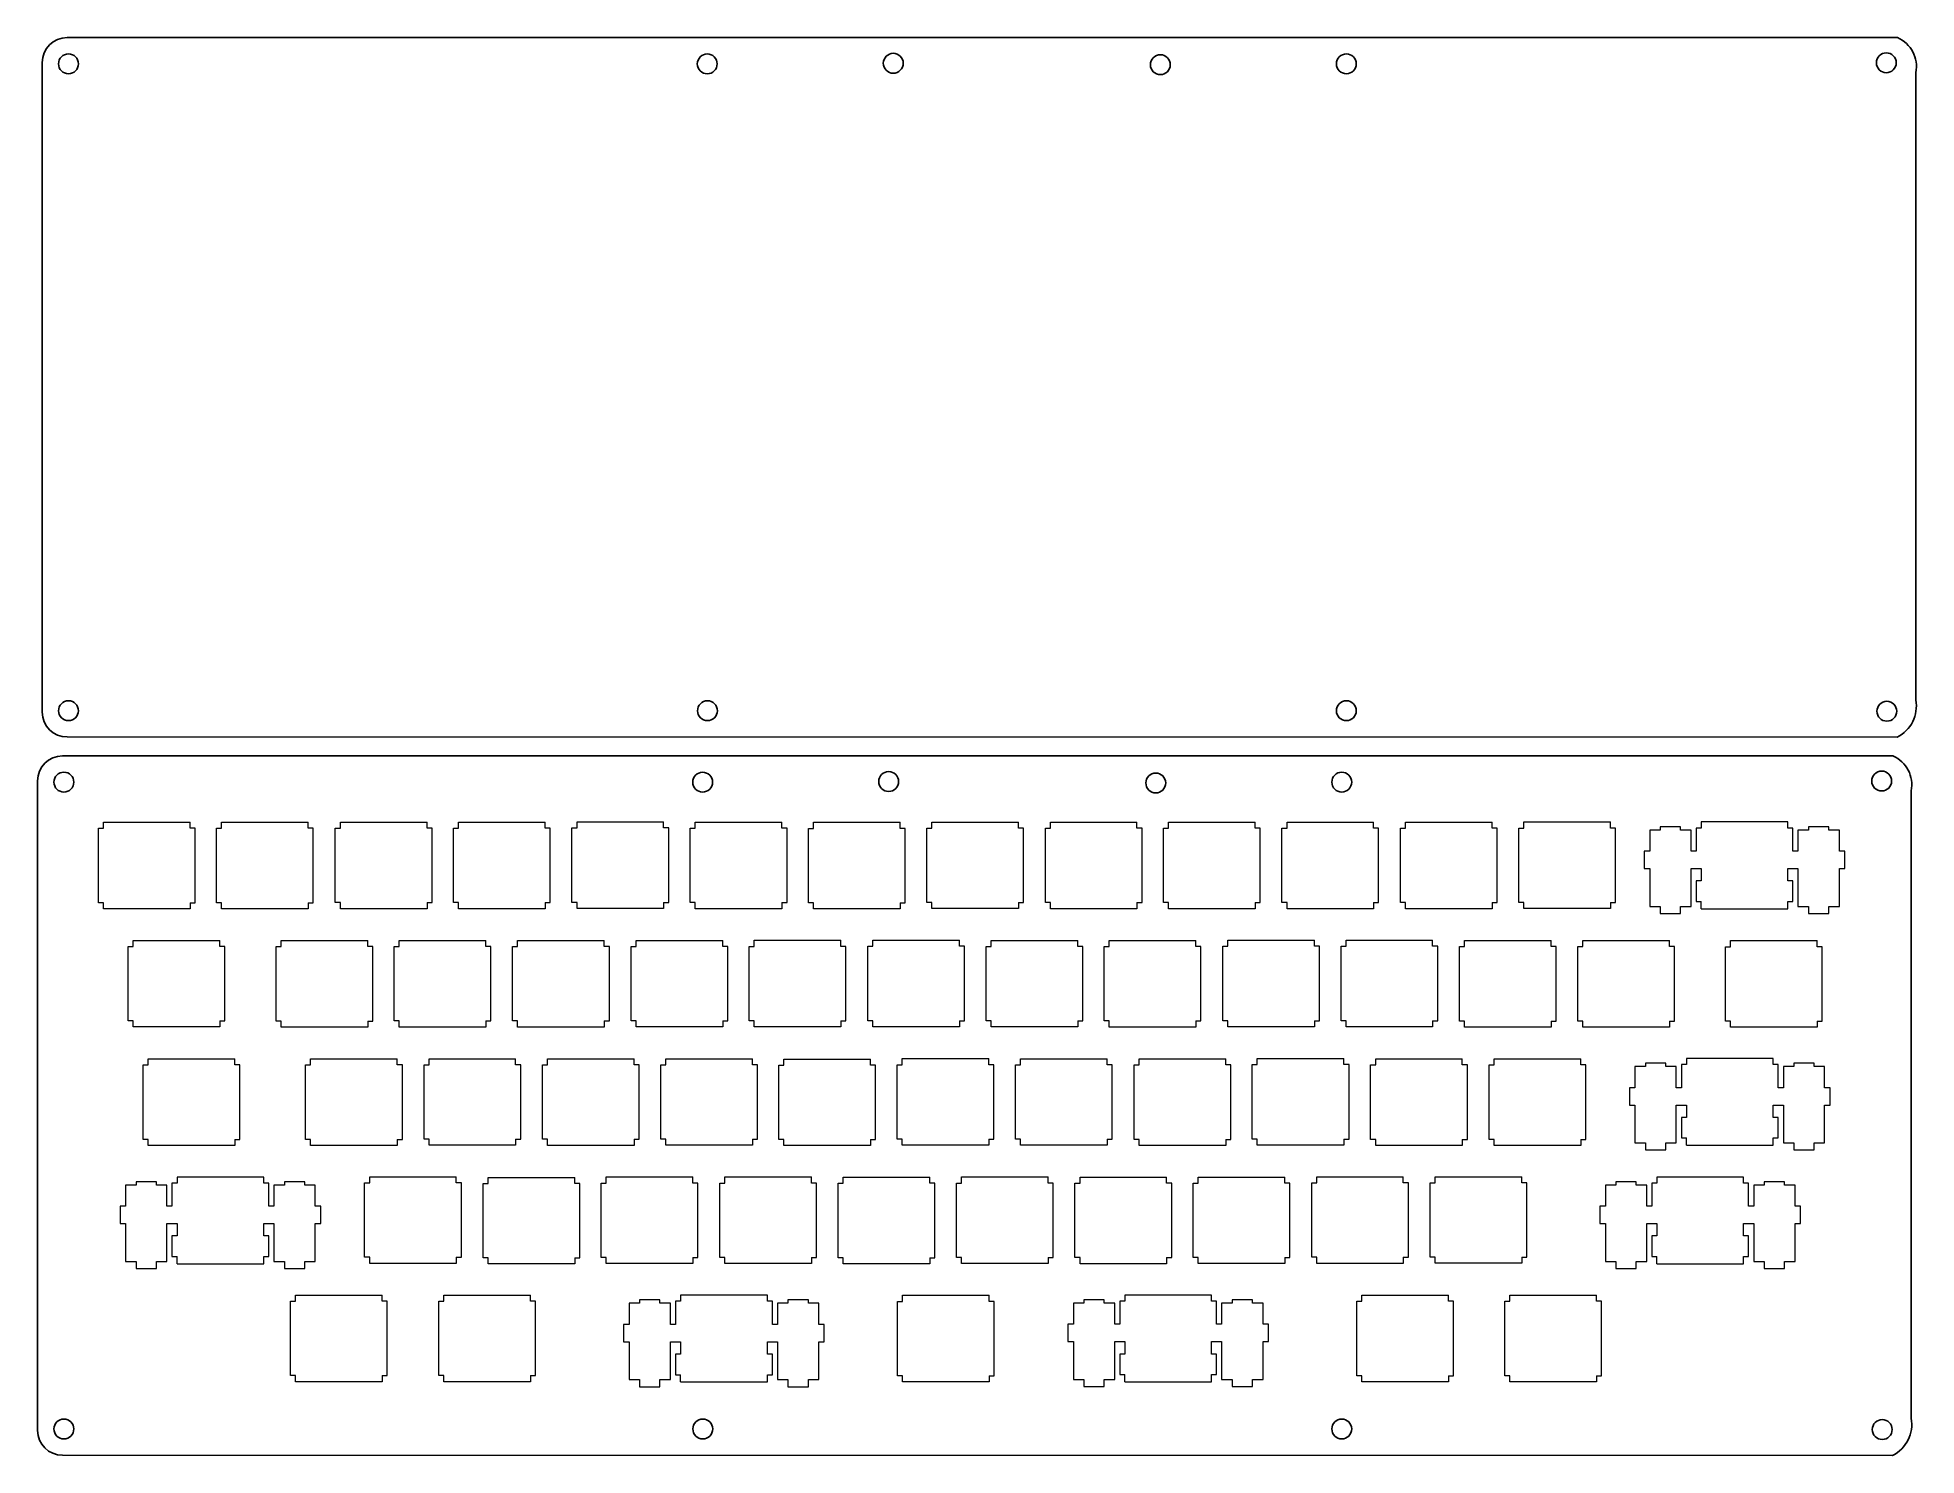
# Model space of a CAD drawing. Header units: millimetres. Extents: x -72 to 231, y 48 to 276.
import ezdxf

# ---------------------------------------------------------------- set-up
doc = ezdxf.new("R2010")
doc.units = ezdxf.units.MM
doc.layers.get('0').update_dxf_attribs({"linetype": 'CONTINUOUS', "true_color": 0xffffff})
doc.layers.add('Layer 1', color=7, linetype='CONTINUOUS', true_color=0xffffff)
doc.layers.add('Layer_1', color=7, linetype='CONTINUOUS', true_color=0xffffff)

msp = doc.modelspace()

# ---------------------------------------------------------------- linework, layer by layer
for p, q in [((-66.84, 276.33), (227.79, 276.32)), ((230.74, 169.67), (230.74, 270.67)), ((-70.84, 172.33), (-70.84, 167.7)), ((-70.84, 172.33), (-70.84, 167.7)), ((-66.84, 163.7), (227.74, 163.67)), ((-67.58, 160.66), (227.05, 160.65)), ((230, 54), (230, 155)), ((-71.58, 56.66), (-71.58, 52.03)), ((-71.58, 56.66), (-71.58, 52.03)), ((-67.58, 48.03), (227, 48))]:
    msp.add_line(p, q)
for centre, radius, start, end in [((225.77, 271.67), 5.07, 348.6222, 66.5452), ((225.24, 168.67), 5.59, 296.5651, 10.3048), ((225.03, 156), 5.07, 348.6222, 66.5452), ((224.5, 53), 5.59, 296.5651, 10.3048)]:
    msp.add_arc(centre, radius, start, end)
at = {"layer": 'Layer 1', "color": 27, "lineweight": 9, "true_color": 0x333333}
for points in [[(-61.78, 137.01), (-61.78, 137.01), (-61.78, 148.99), (-61.78, 148.99), (-61.78, 148.99), (-61.78, 148.99), (-60.97, 148.99), (-60.97, 148.99)], [(-46.22, 137.01), (-46.22, 137.01), (-46.22, 148.99), (-46.22, 148.99), (-46.22, 148.99), (-46.22, 148.99), (-47.03, 148.99), (-47.03, 148.99)], [(-42.78, 137.01), (-42.78, 137.01), (-42.78, 148.99), (-42.78, 148.99), (-42.78, 148.99), (-42.78, 148.99), (-41.97, 148.99), (-41.97, 148.99)], [(-27.22, 137.01), (-27.22, 137.01), (-27.22, 148.99), (-27.22, 148.99), (-27.22, 148.99), (-27.22, 148.99), (-28.03, 148.99), (-28.03, 148.99)], [(-23.66, 137.03), (-23.66, 137.03), (-23.66, 149.01), (-23.66, 149.01), (-23.66, 149.01), (-23.66, 149.01), (-22.85, 149.01), (-22.85, 149.01)], [(-8.09, 137.03), (-8.09, 137.03), (-8.09, 149.01), (-8.09, 149.01), (-8.09, 149.01), (-8.09, 149.01), (-8.9, 149.01), (-8.9, 149.01)], [(-4.64, 137.02), (-4.64, 137.02), (-4.64, 149.01), (-4.64, 149.01), (-4.64, 149.01), (-4.64, 149.01), (-3.83, 149.01), (-3.83, 149.01)], [(10.92, 137.02), (10.92, 137.02), (10.92, 149.01), (10.92, 149.01), (10.92, 149.01), (10.92, 149.01), (10.11, 149.01), (10.11, 149.01)], [(14.43, 137.07), (14.43, 137.07), (14.43, 149.05), (14.43, 149.05), (14.43, 149.05), (14.43, 149.05), (15.25, 149.05), (15.25, 149.05)], [(30, 137.07), (30, 137.07), (30, 149.05), (30, 149.05), (30, 149.05), (30, 149.05), (29.19, 149.05), (29.19, 149.05)], [(33.48, 137.03), (33.48, 137.03), (33.48, 149.02), (33.48, 149.02), (33.48, 149.02), (33.48, 149.02), (34.29, 149.02), (34.29, 149.02)], [(49.05, 137.03), (49.05, 137.03), (49.05, 149.02), (49.05, 149.02), (49.05, 149.02), (49.05, 149.02), (48.23, 149.02), (48.23, 149.02)], [(52.52, 136.99), (52.52, 136.99), (52.52, 148.98), (52.52, 148.98), (52.52, 148.98), (52.52, 148.98), (53.33, 148.98), (53.33, 148.98)], [(68.09, 136.99), (68.09, 136.99), (68.09, 148.98), (68.09, 148.98), (68.09, 148.98), (68.09, 148.98), (67.28, 148.98), (67.28, 148.98)], [(71.57, 137.03), (71.57, 137.03), (71.57, 149.02), (71.57, 149.02), (71.57, 149.02), (71.57, 149.02), (72.38, 149.02), (72.38, 149.02)], [(87.14, 137.03), (87.14, 137.03), (87.14, 149.02), (87.14, 149.02), (87.14, 149.02), (87.14, 149.02), (86.33, 149.02), (86.33, 149.02)], [(90.63, 137.03), (90.63, 137.03), (90.63, 149.01), (90.63, 149.01), (90.63, 149.01), (90.63, 149.01), (91.44, 149.01), (91.44, 149.01)], [(106.2, 137.03), (106.2, 137.03), (106.2, 149.01), (106.2, 149.01), (106.2, 149.01), (106.2, 149.01), (105.38, 149.01), (105.38, 149.01)], [(109.67, 137.02), (109.67, 137.02), (109.67, 149.01), (109.67, 149.01), (109.67, 149.01), (109.67, 149.01), (110.48, 149.01), (110.48, 149.01)], [(125.23, 137.02), (125.23, 137.02), (125.23, 149.01), (125.23, 149.01), (125.23, 149.01), (125.23, 149.01), (124.42, 149.01), (124.42, 149.01)], [(128.72, 137.02), (128.72, 137.02), (128.72, 149.01), (128.72, 149.01), (128.72, 149.01), (128.72, 149.01), (129.53, 149.01), (129.53, 149.01)], [(144.28, 137.02), (144.28, 137.02), (144.28, 149.01), (144.28, 149.01), (144.28, 149.01), (144.28, 149.01), (143.47, 149.01), (143.47, 149.01)], [(147.78, 137.03), (147.78, 137.03), (147.78, 149.01), (147.78, 149.01), (147.78, 149.01), (147.78, 149.01), (148.59, 149.01), (148.59, 149.01)], [(163.35, 137.03), (163.35, 137.03), (163.35, 149.01), (163.35, 149.01), (163.35, 149.01), (163.35, 149.01), (162.54, 149.01), (162.54, 149.01)], [(166.84, 137.05), (166.84, 137.05), (166.84, 149.04), (166.84, 149.04), (166.84, 149.04), (166.84, 149.04), (167.65, 149.04), (167.65, 149.04)], [(182.41, 137.05), (182.41, 137.05), (182.41, 149.04), (182.41, 149.04), (182.41, 149.04), (182.41, 149.04), (181.6, 149.04), (181.6, 149.04)], [(-57, 117.98), (-57, 117.98), (-57, 129.97), (-57, 129.97), (-57, 129.97), (-57, 129.97), (-56.19, 129.97), (-56.19, 129.97)], [(-41.43, 117.98), (-41.43, 117.98), (-41.43, 129.97), (-41.43, 129.97), (-41.43, 129.97), (-41.43, 129.97), (-42.24, 129.97), (-42.24, 129.97)], [(-33.19, 117.96), (-33.19, 117.96), (-33.19, 129.95), (-33.19, 129.95), (-33.19, 129.95), (-33.19, 129.95), (-32.38, 129.95), (-32.38, 129.95)], [(-17.62, 117.96), (-17.62, 117.96), (-17.62, 129.95), (-17.62, 129.95), (-17.62, 129.95), (-17.62, 129.95), (-18.43, 129.95), (-18.43, 129.95)], [(-14.18, 117.97), (-14.18, 117.97), (-14.18, 129.96), (-14.18, 129.96), (-14.18, 129.96), (-14.18, 129.96), (-13.37, 129.96), (-13.37, 129.96)], [(1.39, 117.97), (1.39, 117.97), (1.39, 129.96), (1.39, 129.96), (1.39, 129.96), (1.39, 129.96), (0.58, 129.96), (0.58, 129.96)], [(4.88, 117.97), (4.88, 117.97), (4.88, 129.95), (4.88, 129.95), (4.88, 129.95), (4.88, 129.95), (5.69, 129.95), (5.69, 129.95)], [(20.45, 117.97), (20.45, 117.97), (20.45, 129.95), (20.45, 129.95), (20.45, 129.95), (20.45, 129.95), (19.64, 129.95), (19.64, 129.95)], [(23.95, 117.97), (23.95, 117.97), (23.95, 129.96), (23.95, 129.96), (23.95, 129.96), (23.95, 129.96), (24.76, 129.96), (24.76, 129.96)], [(39.52, 117.97), (39.52, 117.97), (39.52, 129.96), (39.52, 129.96), (39.52, 129.96), (39.52, 129.96), (38.71, 129.96), (38.71, 129.96)], [(42.96, 117.99), (42.96, 117.99), (42.96, 129.98), (42.96, 129.98), (42.96, 129.98), (42.96, 129.98), (43.77, 129.98), (43.77, 129.98)], [(58.53, 117.99), (58.53, 117.99), (58.53, 129.98), (58.53, 129.98), (58.53, 129.98), (58.53, 129.98), (57.72, 129.98), (57.72, 129.98)], [(62.06, 118.01), (62.06, 118.01), (62.06, 129.99), (62.06, 129.99), (62.06, 129.99), (62.06, 129.99), (62.87, 129.99), (62.87, 129.99)], [(77.63, 118.01), (77.63, 118.01), (77.63, 129.99), (77.63, 129.99), (77.63, 129.99), (77.63, 129.99), (76.82, 129.99), (76.82, 129.99)], [(81.08, 117.98), (81.08, 117.98), (81.08, 129.96), (81.08, 129.96), (81.08, 129.96), (81.08, 129.96), (81.89, 129.96), (81.89, 129.96)], [(96.65, 117.98), (96.65, 117.98), (96.65, 129.96), (96.65, 129.96), (96.65, 129.96), (96.65, 129.96), (95.84, 129.96), (95.84, 129.96)], [(100.11, 117.97), (100.11, 117.97), (100.11, 129.95), (100.11, 129.95), (100.11, 129.95), (100.11, 129.95), (100.92, 129.95), (100.92, 129.95)], [(115.68, 117.97), (115.68, 117.97), (115.68, 129.95), (115.68, 129.95), (115.68, 129.95), (115.68, 129.95), (114.87, 129.95), (114.87, 129.95)], [(119.22, 118.01), (119.22, 118.01), (119.22, 129.99), (119.22, 129.99), (119.22, 129.99), (119.22, 129.99), (120.03, 129.99), (120.03, 129.99)], [(134.78, 118.01), (134.78, 118.01), (134.78, 129.99), (134.78, 129.99), (134.78, 129.99), (134.78, 129.99), (133.97, 129.99), (133.97, 129.99)], [(138.22, 118.01), (138.22, 118.01), (138.22, 129.99), (138.22, 129.99), (138.22, 129.99), (138.22, 129.99), (139.03, 129.99), (139.03, 129.99)], [(153.78, 118.01), (153.78, 118.01), (153.78, 129.99), (153.78, 129.99), (153.78, 129.99), (153.78, 129.99), (152.97, 129.99), (152.97, 129.99)], [(157.31, 117.95), (157.31, 117.95), (157.31, 129.94), (157.31, 129.94), (157.31, 129.94), (157.31, 129.94), (158.12, 129.94), (158.12, 129.94)], [(172.87, 117.95), (172.87, 117.95), (172.87, 129.94), (172.87, 129.94), (172.87, 129.94), (172.87, 129.94), (172.06, 129.94), (172.06, 129.94)], [(176.34, 117.95), (176.34, 117.95), (176.34, 129.94), (176.34, 129.94), (176.34, 129.94), (176.34, 129.94), (177.15, 129.94), (177.15, 129.94)], [(191.91, 117.95), (191.91, 117.95), (191.91, 129.94), (191.91, 129.94), (191.91, 129.94), (191.91, 129.94), (191.09, 129.94), (191.09, 129.94)], [(200.12, 117.94), (200.12, 117.94), (200.12, 129.92), (200.12, 129.92), (200.12, 129.92), (200.12, 129.92), (200.94, 129.92), (200.94, 129.92)], [(215.69, 117.94), (215.69, 117.94), (215.69, 129.92), (215.69, 129.92), (215.69, 129.92), (215.69, 129.92), (214.88, 129.92), (214.88, 129.92)], [(-54.61, 98.9), (-54.61, 98.9), (-54.61, 110.89), (-54.61, 110.89), (-54.61, 110.89), (-54.61, 110.89), (-53.8, 110.89), (-53.8, 110.89)], [(-39.04, 98.9), (-39.04, 98.9), (-39.04, 110.89), (-39.04, 110.89), (-39.04, 110.89), (-39.04, 110.89), (-39.85, 110.89), (-39.85, 110.89)], [(-28.44, 98.9), (-28.44, 98.9), (-28.44, 110.88), (-28.44, 110.88), (-28.44, 110.88), (-28.44, 110.88), (-27.63, 110.88), (-27.63, 110.88)], [(-12.87, 98.9), (-12.87, 98.9), (-12.87, 110.88), (-12.87, 110.88), (-12.87, 110.88), (-12.87, 110.88), (-13.68, 110.88), (-13.68, 110.88)], [(-9.38, 98.92), (-9.38, 98.92), (-9.38, 110.91), (-9.38, 110.91), (-9.38, 110.91), (-9.38, 110.91), (-8.57, 110.91), (-8.57, 110.91)], [(6.19, 98.92), (6.19, 98.92), (6.19, 110.91), (6.19, 110.91), (6.19, 110.91), (6.19, 110.91), (5.37, 110.91), (5.37, 110.91)], [(9.69, 98.91), (9.69, 98.91), (9.69, 110.9), (9.69, 110.9), (9.69, 110.9), (9.69, 110.9), (10.51, 110.9), (10.51, 110.9)], [(25.26, 98.91), (25.26, 98.91), (25.26, 110.9), (25.26, 110.9), (25.26, 110.9), (25.26, 110.9), (24.45, 110.9), (24.45, 110.9)], [(28.73, 98.92), (28.73, 98.92), (28.73, 110.91), (28.73, 110.91), (28.73, 110.91), (28.73, 110.91), (29.54, 110.91), (29.54, 110.91)], [(44.3, 98.92), (44.3, 98.92), (44.3, 110.91), (44.3, 110.91), (44.3, 110.91), (44.3, 110.91), (43.49, 110.91), (43.49, 110.91)], [(47.74, 98.87), (47.74, 98.87), (47.74, 110.86), (47.74, 110.86), (47.74, 110.86), (47.74, 110.86), (48.55, 110.86), (48.55, 110.86)], [(63.31, 98.87), (63.31, 98.87), (63.31, 110.86), (63.31, 110.86), (63.31, 110.86), (63.31, 110.86), (62.49, 110.86), (62.49, 110.86)], [(66.78, 98.94), (66.78, 98.94), (66.78, 110.92), (66.78, 110.92), (66.78, 110.92), (66.78, 110.92), (67.6, 110.92), (67.6, 110.92)], [(82.35, 98.94), (82.35, 98.94), (82.35, 110.92), (82.35, 110.92), (82.35, 110.92), (82.35, 110.92), (81.54, 110.92), (81.54, 110.92)], [(85.83, 98.92), (85.83, 98.92), (85.83, 110.91), (85.83, 110.91), (85.83, 110.91), (85.83, 110.91), (86.65, 110.91), (86.65, 110.91)], [(101.4, 98.92), (101.4, 98.92), (101.4, 110.91), (101.4, 110.91), (101.4, 110.91), (101.4, 110.91), (100.59, 110.91), (100.59, 110.91)], [(104.92, 98.9), (104.92, 98.9), (104.92, 110.89), (104.92, 110.89), (104.92, 110.89), (104.92, 110.89), (105.73, 110.89), (105.73, 110.89)], [(120.48, 98.9), (120.48, 98.9), (120.48, 110.89), (120.48, 110.89), (120.48, 110.89), (120.48, 110.89), (119.67, 110.89), (119.67, 110.89)], [(123.94, 98.94), (123.94, 98.94), (123.94, 110.93), (123.94, 110.93), (123.94, 110.93), (123.94, 110.93), (124.75, 110.93), (124.75, 110.93)], [(139.51, 98.94), (139.51, 98.94), (139.51, 110.93), (139.51, 110.93), (139.51, 110.93), (139.51, 110.93), (138.7, 110.93), (138.7, 110.93)], [(142.99, 98.9), (142.99, 98.9), (142.99, 110.89), (142.99, 110.89), (142.99, 110.89), (142.99, 110.89), (143.8, 110.89), (143.8, 110.89)], [(158.56, 98.9), (158.56, 98.9), (158.56, 110.89), (158.56, 110.89), (158.56, 110.89), (158.56, 110.89), (157.75, 110.89), (157.75, 110.89)], [(162.06, 98.9), (162.06, 98.9), (162.06, 110.89), (162.06, 110.89), (162.06, 110.89), (162.06, 110.89), (162.88, 110.89), (162.88, 110.89)], [(177.63, 98.9), (177.63, 98.9), (177.63, 110.89), (177.63, 110.89), (177.63, 110.89), (177.63, 110.89), (176.82, 110.89), (176.82, 110.89)], [(-18.94, 79.91), (-18.94, 79.91), (-18.94, 91.9), (-18.94, 91.9), (-18.94, 91.9), (-18.94, 91.9), (-18.13, 91.9), (-18.13, 91.9)], [(-3.37, 79.91), (-3.37, 79.91), (-3.37, 91.9), (-3.37, 91.9), (-3.37, 91.9), (-3.37, 91.9), (-4.19, 91.9), (-4.19, 91.9)], [(0.15, 79.81), (0.15, 79.81), (0.15, 91.8), (0.15, 91.8), (0.15, 91.8), (0.15, 91.8), (0.96, 91.8), (0.96, 91.8)], [(15.71, 79.81), (15.71, 79.81), (15.71, 91.8), (15.71, 91.8), (15.71, 91.8), (15.71, 91.8), (14.9, 91.8), (14.9, 91.8)], [(19.14, 79.88), (19.14, 79.88), (19.14, 91.86), (19.14, 91.86), (19.14, 91.86), (19.14, 91.86), (19.96, 91.86), (19.96, 91.86)], [(34.71, 79.88), (34.71, 79.88), (34.71, 91.86), (34.71, 91.86), (34.71, 91.86), (34.71, 91.86), (33.9, 91.86), (33.9, 91.86)], [(38.22, 79.87), (38.22, 79.87), (38.22, 91.86), (38.22, 91.86), (38.22, 91.86), (38.22, 91.86), (39.03, 91.86), (39.03, 91.86)], [(53.79, 79.87), (53.79, 79.87), (53.79, 91.86), (53.79, 91.86), (53.79, 91.86), (53.79, 91.86), (52.98, 91.86), (52.98, 91.86)], [(57.29, 79.84), (57.29, 79.84), (57.29, 91.83), (57.29, 91.83), (57.29, 91.83), (57.29, 91.83), (58.1, 91.83), (58.1, 91.83)], [(72.85, 79.84), (72.85, 79.84), (72.85, 91.83), (72.85, 91.83), (72.85, 91.83), (72.85, 91.83), (72.04, 91.83), (72.04, 91.83)], [(76.34, 79.88), (76.34, 79.88), (76.34, 91.87), (76.34, 91.87), (76.34, 91.87), (76.34, 91.87), (77.15, 91.87), (77.15, 91.87)], [(91.91, 79.88), (91.91, 79.88), (91.91, 91.87), (91.91, 91.87), (91.91, 91.87), (91.91, 91.87), (91.09, 91.87), (91.09, 91.87)], [(95.4, 79.86), (95.4, 79.86), (95.4, 91.84), (95.4, 91.84), (95.4, 91.84), (95.4, 91.84), (96.21, 91.84), (96.21, 91.84)], [(110.97, 79.86), (110.97, 79.86), (110.97, 91.84), (110.97, 91.84), (110.97, 91.84), (110.97, 91.84), (110.15, 91.84), (110.15, 91.84)], [(114.42, 79.87), (114.42, 79.87), (114.42, 91.86), (114.42, 91.86), (114.42, 91.86), (114.42, 91.86), (115.23, 91.86), (115.23, 91.86)], [(129.99, 79.87), (129.99, 79.87), (129.99, 91.86), (129.99, 91.86), (129.99, 91.86), (129.99, 91.86), (129.18, 91.86), (129.18, 91.86)], [(133.5, 79.91), (133.5, 79.91), (133.5, 91.9), (133.5, 91.9), (133.5, 91.9), (133.5, 91.9), (134.31, 91.9), (134.31, 91.9)], [(149.07, 79.91), (149.07, 79.91), (149.07, 91.9), (149.07, 91.9), (149.07, 91.9), (149.07, 91.9), (148.25, 91.9), (148.25, 91.9)], [(152.56, 79.92), (152.56, 79.92), (152.56, 91.91), (152.56, 91.91), (152.56, 91.91), (152.56, 91.91), (153.37, 91.91), (153.37, 91.91)], [(168.12, 79.92), (168.12, 79.92), (168.12, 91.91), (168.12, 91.91), (168.12, 91.91), (168.12, 91.91), (167.31, 91.91), (167.31, 91.91)], [(-30.86, 60.85), (-30.86, 60.85), (-30.86, 72.84), (-30.86, 72.84), (-30.86, 72.84), (-30.86, 72.84), (-30.05, 72.84), (-30.05, 72.84)], [(-15.29, 60.85), (-15.29, 60.85), (-15.29, 72.84), (-15.29, 72.84), (-15.29, 72.84), (-15.29, 72.84), (-16.1, 72.84), (-16.1, 72.84)], [(-7.01, 60.86), (-7.01, 60.86), (-7.01, 72.84), (-7.01, 72.84), (-7.01, 72.84), (-7.01, 72.84), (-6.2, 72.84), (-6.2, 72.84)], [(8.56, 60.86), (8.56, 60.86), (8.56, 72.84), (8.56, 72.84), (8.56, 72.84), (8.56, 72.84), (7.74, 72.84), (7.74, 72.84)], [(66.84, 60.83), (66.84, 60.83), (66.84, 72.81), (66.84, 72.81), (66.84, 72.81), (66.84, 72.81), (67.65, 72.81), (67.65, 72.81)], [(82.41, 60.83), (82.41, 60.83), (82.41, 72.81), (82.41, 72.81), (82.41, 72.81), (82.41, 72.81), (81.6, 72.81), (81.6, 72.81)], [(140.75, 60.84), (140.75, 60.84), (140.75, 72.83), (140.75, 72.83), (140.75, 72.83), (140.75, 72.83), (141.56, 72.83), (141.56, 72.83)], [(156.32, 60.84), (156.32, 60.84), (156.32, 72.83), (156.32, 72.83), (156.32, 72.83), (156.32, 72.83), (155.51, 72.83), (155.51, 72.83)], [(164.6, 60.84), (164.6, 60.84), (164.6, 72.83), (164.6, 72.83), (164.6, 72.83), (164.6, 72.83), (165.41, 72.83), (165.41, 72.83)], [(180.17, 60.84), (180.17, 60.84), (180.17, 72.83), (180.17, 72.83), (180.17, 72.83), (180.17, 72.83), (179.36, 72.83), (179.36, 72.83)]]:
    msp.add_open_spline(points, degree=3, knots=[0, 0, 0, 0, 0.333333, 0.333333, 0.333333, 0.333333, 1, 1, 1, 1], dxfattribs=at)
for points in [[(-60.97, 149.97), (-60.97, 149.97), (-47.03, 149.97), (-47.03, 149.97)], [(-60.97, 148.99), (-60.97, 148.99), (-60.97, 149.97), (-60.97, 149.97)], [(-47.03, 148.99), (-47.03, 148.99), (-47.03, 149.97), (-47.03, 149.97)], [(-41.97, 149.97), (-41.97, 149.97), (-28.03, 149.97), (-28.03, 149.97)], [(-41.97, 148.99), (-41.97, 148.99), (-41.97, 149.97), (-41.97, 149.97)], [(-28.03, 148.99), (-28.03, 148.99), (-28.03, 149.97), (-28.03, 149.97)], [(-22.85, 149.99), (-22.85, 149.99), (-8.9, 149.99), (-8.9, 149.99)], [(-22.85, 149.01), (-22.85, 149.01), (-22.85, 149.99), (-22.85, 149.99)], [(-8.9, 149.01), (-8.9, 149.01), (-8.9, 149.99), (-8.9, 149.99)], [(-3.83, 149.99), (-3.83, 149.99), (10.11, 149.99), (10.11, 149.99)], [(-3.83, 149.01), (-3.83, 149.01), (-3.83, 149.99), (-3.83, 149.99)], [(10.11, 149.01), (10.11, 149.01), (10.11, 149.99), (10.11, 149.99)], [(15.25, 150.03), (15.25, 150.03), (29.19, 150.03), (29.19, 150.03)], [(15.25, 149.05), (15.25, 149.05), (15.25, 150.03), (15.25, 150.03)], [(29.19, 149.05), (29.19, 149.05), (29.19, 150.03), (29.19, 150.03)], [(34.29, 150), (34.29, 150), (48.23, 150), (48.23, 150)], [(34.29, 149.02), (34.29, 149.02), (34.29, 150), (34.29, 150)], [(48.23, 149.02), (48.23, 149.02), (48.23, 150), (48.23, 150)], [(53.33, 149.96), (53.33, 149.96), (67.28, 149.96), (67.28, 149.96)], [(53.33, 148.98), (53.33, 148.98), (53.33, 149.96), (53.33, 149.96)], [(67.28, 148.98), (67.28, 148.98), (67.28, 149.96), (67.28, 149.96)], [(72.38, 150), (72.38, 150), (86.33, 150), (86.33, 150)], [(72.38, 149.02), (72.38, 149.02), (72.38, 150), (72.38, 150)], [(86.33, 149.02), (86.33, 149.02), (86.33, 150), (86.33, 150)], [(91.44, 149.99), (91.44, 149.99), (105.38, 149.99), (105.38, 149.99)], [(91.44, 149.01), (91.44, 149.01), (91.44, 149.99), (91.44, 149.99)], [(105.38, 149.01), (105.38, 149.01), (105.38, 149.99), (105.38, 149.99)], [(110.48, 149.99), (110.48, 149.99), (124.42, 149.99), (124.42, 149.99)], [(110.48, 149.01), (110.48, 149.01), (110.48, 149.99), (110.48, 149.99)], [(124.42, 149.01), (124.42, 149.01), (124.42, 149.99), (124.42, 149.99)], [(129.53, 149.99), (129.53, 149.99), (143.47, 149.99), (143.47, 149.99)], [(129.53, 149.01), (129.53, 149.01), (129.53, 149.99), (129.53, 149.99)], [(143.47, 149.01), (143.47, 149.01), (143.47, 149.99), (143.47, 149.99)], [(148.59, 149.99), (148.59, 149.99), (162.54, 149.99), (162.54, 149.99)], [(148.59, 149.01), (148.59, 149.01), (148.59, 149.99), (148.59, 149.99)], [(162.54, 149.01), (162.54, 149.01), (162.54, 149.99), (162.54, 149.99)], [(167.65, 150.02), (167.65, 150.02), (181.6, 150.02), (181.6, 150.02)], [(167.65, 149.04), (167.65, 149.04), (167.65, 150.02), (167.65, 150.02)], [(181.6, 149.04), (181.6, 149.04), (181.6, 150.02), (181.6, 150.02)], [(189.58, 148.71), (189.58, 148.71), (187.91, 148.71), (187.91, 148.71)], [(187.91, 148.71), (187.91, 148.71), (187.91, 145.31), (187.91, 145.31)], [(192.88, 149.25), (192.88, 149.25), (189.58, 149.25), (189.58, 149.25)], [(189.58, 149.25), (189.58, 149.25), (189.58, 148.71), (189.58, 148.71)], [(192.88, 148.71), (192.88, 148.71), (192.88, 149.25), (192.88, 149.25)], [(194.56, 148.71), (194.56, 148.71), (192.88, 148.71), (192.88, 148.71)], [(194.56, 145.31), (194.56, 145.31), (194.56, 148.71), (194.56, 148.71)], [(196.19, 149.03), (196.19, 149.03), (195.37, 149.03), (195.37, 149.03)], [(195.37, 149.03), (195.37, 149.03), (195.37, 145.31), (195.37, 145.31)], [(210.16, 150.01), (210.16, 150.01), (196.19, 150.01), (196.19, 150.01)], [(196.19, 150.01), (196.19, 150.01), (196.19, 149.03), (196.19, 149.03)], [(210.16, 149.03), (210.16, 149.03), (210.16, 150.01), (210.16, 150.01)], [(210.97, 149.03), (210.97, 149.03), (210.16, 149.03), (210.16, 149.03)], [(210.97, 145.31), (210.97, 145.31), (210.97, 149.03), (210.97, 149.03)], [(213.46, 148.71), (213.46, 148.71), (211.78, 148.71), (211.78, 148.71)], [(211.78, 148.71), (211.78, 148.71), (211.78, 145.31), (211.78, 145.31)], [(216.76, 149.25), (216.76, 149.25), (213.46, 149.25), (213.46, 149.25)], [(213.46, 149.25), (213.46, 149.25), (213.46, 148.71), (213.46, 148.71)], [(216.76, 148.71), (216.76, 148.71), (216.76, 149.25), (216.76, 149.25)], [(218.44, 148.71), (218.44, 148.71), (216.76, 148.71), (216.76, 148.71)], [(218.44, 145.31), (218.44, 145.31), (218.44, 148.71), (218.44, 148.71)], [(187.91, 145.31), (187.91, 145.31), (187.02, 145.31), (187.02, 145.31)], [(187.02, 145.31), (187.02, 145.31), (187.02, 142.52), (187.02, 142.52)], [(195.37, 145.31), (195.37, 145.31), (194.56, 145.31), (194.56, 145.31)], [(211.78, 145.31), (211.78, 145.31), (210.97, 145.31), (210.97, 145.31)], [(219.33, 145.31), (219.33, 145.31), (218.44, 145.31), (218.44, 145.31)], [(219.33, 142.52), (219.33, 142.52), (219.33, 145.31), (219.33, 145.31)], [(187.02, 142.52), (187.02, 142.52), (187.91, 142.52), (187.91, 142.52)], [(187.91, 142.52), (187.91, 142.52), (187.91, 136.42), (187.91, 136.42)], [(194.56, 136.42), (194.56, 136.42), (194.56, 142.52), (194.56, 142.52)], [(194.56, 142.52), (194.56, 142.52), (196.19, 142.52), (196.19, 142.52)], [(196.19, 142.52), (196.19, 142.52), (196.19, 140.52), (196.19, 140.52)], [(210.16, 140.52), (210.16, 140.52), (210.16, 142.52), (210.16, 142.52)], [(210.16, 142.52), (210.16, 142.52), (211.78, 142.52), (211.78, 142.52)], [(211.78, 142.52), (211.78, 142.52), (211.78, 136.42), (211.78, 136.42)], [(218.44, 136.42), (218.44, 136.42), (218.44, 142.52), (218.44, 142.52)], [(218.44, 142.52), (218.44, 142.52), (219.33, 142.52), (219.33, 142.52)], [(196.19, 140.52), (196.19, 140.52), (195.37, 140.52), (195.37, 140.52)], [(195.37, 140.52), (195.37, 140.52), (195.37, 137.21), (195.37, 137.21)], [(210.97, 140.52), (210.97, 140.52), (210.16, 140.52), (210.16, 140.52)], [(210.97, 137.21), (210.97, 137.21), (210.97, 140.52), (210.97, 140.52)], [(-60.97, 137.01), (-60.97, 137.01), (-61.78, 137.01), (-61.78, 137.01)], [(-60.97, 136.03), (-60.97, 136.03), (-60.97, 137.01), (-60.97, 137.01)], [(-47.03, 137.01), (-47.03, 137.01), (-47.03, 136.03), (-47.03, 136.03)], [(-47.03, 137.01), (-47.03, 137.01), (-46.22, 137.01), (-46.22, 137.01)], [(-41.97, 137.01), (-41.97, 137.01), (-42.78, 137.01), (-42.78, 137.01)], [(-41.97, 136.03), (-41.97, 136.03), (-41.97, 137.01), (-41.97, 137.01)], [(-28.03, 137.01), (-28.03, 137.01), (-28.03, 136.03), (-28.03, 136.03)], [(-28.03, 137.01), (-28.03, 137.01), (-27.22, 137.01), (-27.22, 137.01)], [(-22.85, 137.03), (-22.85, 137.03), (-23.66, 137.03), (-23.66, 137.03)], [(-22.85, 136.05), (-22.85, 136.05), (-22.85, 137.03), (-22.85, 137.03)], [(-8.9, 137.03), (-8.9, 137.03), (-8.9, 136.05), (-8.9, 136.05)], [(-8.9, 137.03), (-8.9, 137.03), (-8.09, 137.03), (-8.09, 137.03)], [(-3.83, 137.02), (-3.83, 137.02), (-4.64, 137.02), (-4.64, 137.02)], [(-3.83, 136.04), (-3.83, 136.04), (-3.83, 137.02), (-3.83, 137.02)], [(10.11, 137.02), (10.11, 137.02), (10.11, 136.04), (10.11, 136.04)], [(10.11, 137.02), (10.11, 137.02), (10.92, 137.02), (10.92, 137.02)], [(15.25, 137.07), (15.25, 137.07), (14.43, 137.07), (14.43, 137.07)], [(15.25, 136.09), (15.25, 136.09), (15.25, 137.07), (15.25, 137.07)], [(29.19, 137.07), (29.19, 137.07), (29.19, 136.09), (29.19, 136.09)], [(29.19, 137.07), (29.19, 137.07), (30, 137.07), (30, 137.07)], [(34.29, 137.03), (34.29, 137.03), (33.48, 137.03), (33.48, 137.03)], [(34.29, 136.05), (34.29, 136.05), (34.29, 137.03), (34.29, 137.03)], [(48.23, 137.03), (48.23, 137.03), (48.23, 136.05), (48.23, 136.05)], [(48.23, 137.03), (48.23, 137.03), (49.05, 137.03), (49.05, 137.03)], [(53.33, 136.99), (53.33, 136.99), (52.52, 136.99), (52.52, 136.99)], [(53.33, 136.01), (53.33, 136.01), (53.33, 136.99), (53.33, 136.99)], [(67.28, 136.99), (67.28, 136.99), (67.28, 136.01), (67.28, 136.01)], [(67.28, 136.99), (67.28, 136.99), (68.09, 136.99), (68.09, 136.99)], [(72.38, 137.03), (72.38, 137.03), (71.57, 137.03), (71.57, 137.03)], [(72.38, 136.06), (72.38, 136.06), (72.38, 137.03), (72.38, 137.03)], [(86.33, 137.03), (86.33, 137.03), (86.33, 136.06), (86.33, 136.06)], [(86.33, 137.03), (86.33, 137.03), (87.14, 137.03), (87.14, 137.03)], [(91.44, 137.03), (91.44, 137.03), (90.63, 137.03), (90.63, 137.03)], [(91.44, 136.05), (91.44, 136.05), (91.44, 137.03), (91.44, 137.03)], [(105.38, 137.03), (105.38, 137.03), (105.38, 136.05), (105.38, 136.05)], [(105.38, 137.03), (105.38, 137.03), (106.2, 137.03), (106.2, 137.03)], [(110.48, 137.02), (110.48, 137.02), (109.67, 137.02), (109.67, 137.02)], [(110.48, 136.04), (110.48, 136.04), (110.48, 137.02), (110.48, 137.02)], [(124.42, 137.02), (124.42, 137.02), (124.42, 136.04), (124.42, 136.04)], [(124.42, 137.02), (124.42, 137.02), (125.23, 137.02), (125.23, 137.02)], [(129.53, 137.02), (129.53, 137.02), (128.72, 137.02), (128.72, 137.02)], [(129.53, 136.05), (129.53, 136.05), (129.53, 137.02), (129.53, 137.02)], [(143.47, 137.02), (143.47, 137.02), (143.47, 136.05), (143.47, 136.05)], [(143.47, 137.02), (143.47, 137.02), (144.28, 137.02), (144.28, 137.02)], [(148.59, 137.03), (148.59, 137.03), (147.78, 137.03), (147.78, 137.03)], [(148.59, 136.05), (148.59, 136.05), (148.59, 137.03), (148.59, 137.03)], [(162.54, 137.03), (162.54, 137.03), (162.54, 136.05), (162.54, 136.05)], [(162.54, 137.03), (162.54, 137.03), (163.35, 137.03), (163.35, 137.03)], [(167.65, 137.05), (167.65, 137.05), (166.84, 137.05), (166.84, 137.05)], [(167.65, 136.07), (167.65, 136.07), (167.65, 137.05), (167.65, 137.05)], [(181.6, 137.05), (181.6, 137.05), (181.6, 136.07), (181.6, 136.07)], [(181.6, 137.05), (181.6, 137.05), (182.41, 137.05), (182.41, 137.05)], [(187.91, 136.42), (187.91, 136.42), (189.58, 136.42), (189.58, 136.42)], [(189.58, 136.42), (189.58, 136.42), (189.58, 135.28), (189.58, 135.28)], [(192.88, 135.28), (192.88, 135.28), (192.88, 136.42), (192.88, 136.42)], [(192.88, 136.42), (192.88, 136.42), (194.56, 136.42), (194.56, 136.42)], [(195.37, 137.21), (195.37, 137.21), (196.19, 137.21), (196.19, 137.21)], [(196.19, 136.04), (196.19, 136.04), (196.19, 137.21), (196.19, 137.21)], [(210.16, 136.04), (210.16, 136.04), (210.16, 137.21), (210.16, 137.21)], [(210.16, 137.21), (210.16, 137.21), (210.97, 137.21), (210.97, 137.21)], [(211.78, 136.42), (211.78, 136.42), (213.46, 136.42), (213.46, 136.42)], [(213.46, 136.42), (213.46, 136.42), (213.46, 135.28), (213.46, 135.28)], [(216.76, 135.28), (216.76, 135.28), (216.76, 136.42), (216.76, 136.42)], [(216.76, 136.42), (216.76, 136.42), (218.44, 136.42), (218.44, 136.42)], [(-47.03, 136.03), (-47.03, 136.03), (-60.97, 136.03), (-60.97, 136.03)], [(-28.03, 136.03), (-28.03, 136.03), (-41.97, 136.03), (-41.97, 136.03)], [(-8.9, 136.05), (-8.9, 136.05), (-22.85, 136.05), (-22.85, 136.05)], [(10.11, 136.04), (10.11, 136.04), (-3.83, 136.04), (-3.83, 136.04)], [(29.19, 136.09), (29.19, 136.09), (15.25, 136.09), (15.25, 136.09)], [(48.23, 136.05), (48.23, 136.05), (34.29, 136.05), (34.29, 136.05)], [(67.28, 136.01), (67.28, 136.01), (53.33, 136.01), (53.33, 136.01)], [(86.33, 136.06), (86.33, 136.06), (72.38, 136.06), (72.38, 136.06)], [(105.38, 136.05), (105.38, 136.05), (91.44, 136.05), (91.44, 136.05)], [(124.42, 136.04), (124.42, 136.04), (110.48, 136.04), (110.48, 136.04)], [(143.47, 136.05), (143.47, 136.05), (129.53, 136.05), (129.53, 136.05)], [(162.54, 136.05), (162.54, 136.05), (148.59, 136.05), (148.59, 136.05)], [(181.6, 136.07), (181.6, 136.07), (167.65, 136.07), (167.65, 136.07)], [(189.58, 135.28), (189.58, 135.28), (192.88, 135.28), (192.88, 135.28)], [(196.19, 136.04), (196.19, 136.04), (210.16, 136.04), (210.16, 136.04)], [(213.46, 135.28), (213.46, 135.28), (216.76, 135.28), (216.76, 135.28)], [(-56.19, 130.94), (-56.19, 130.94), (-42.24, 130.94), (-42.24, 130.94)], [(-56.19, 129.97), (-56.19, 129.97), (-56.19, 130.94), (-56.19, 130.94)], [(-42.24, 129.97), (-42.24, 129.97), (-42.24, 130.94), (-42.24, 130.94)], [(-32.38, 130.93), (-32.38, 130.93), (-18.43, 130.93), (-18.43, 130.93)], [(-32.38, 129.95), (-32.38, 129.95), (-32.38, 130.93), (-32.38, 130.93)], [(-18.43, 129.95), (-18.43, 129.95), (-18.43, 130.93), (-18.43, 130.93)], [(-13.37, 130.94), (-13.37, 130.94), (0.58, 130.94), (0.58, 130.94)], [(-13.37, 129.96), (-13.37, 129.96), (-13.37, 130.94), (-13.37, 130.94)], [(0.58, 129.96), (0.58, 129.96), (0.58, 130.94), (0.58, 130.94)], [(5.69, 130.93), (5.69, 130.93), (19.64, 130.93), (19.64, 130.93)], [(5.69, 129.95), (5.69, 129.95), (5.69, 130.93), (5.69, 130.93)], [(19.64, 129.95), (19.64, 129.95), (19.64, 130.93), (19.64, 130.93)], [(24.76, 130.94), (24.76, 130.94), (38.71, 130.94), (38.71, 130.94)], [(24.76, 129.96), (24.76, 129.96), (24.76, 130.94), (24.76, 130.94)], [(38.71, 129.96), (38.71, 129.96), (38.71, 130.94), (38.71, 130.94)], [(43.77, 130.96), (43.77, 130.96), (57.72, 130.96), (57.72, 130.96)], [(43.77, 129.98), (43.77, 129.98), (43.77, 130.96), (43.77, 130.96)], [(57.72, 129.98), (57.72, 129.98), (57.72, 130.96), (57.72, 130.96)], [(62.87, 130.97), (62.87, 130.97), (76.82, 130.97), (76.82, 130.97)], [(62.87, 129.99), (62.87, 129.99), (62.87, 130.97), (62.87, 130.97)], [(76.82, 129.99), (76.82, 129.99), (76.82, 130.97), (76.82, 130.97)], [(81.89, 130.94), (81.89, 130.94), (95.84, 130.94), (95.84, 130.94)], [(81.89, 129.96), (81.89, 129.96), (81.89, 130.94), (81.89, 130.94)], [(95.84, 129.96), (95.84, 129.96), (95.84, 130.94), (95.84, 130.94)], [(100.92, 130.93), (100.92, 130.93), (114.87, 130.93), (114.87, 130.93)], [(100.92, 129.95), (100.92, 129.95), (100.92, 130.93), (100.92, 130.93)], [(114.87, 129.95), (114.87, 129.95), (114.87, 130.93), (114.87, 130.93)], [(120.03, 130.97), (120.03, 130.97), (133.97, 130.97), (133.97, 130.97)], [(120.03, 129.99), (120.03, 129.99), (120.03, 130.97), (120.03, 130.97)], [(133.97, 129.99), (133.97, 129.99), (133.97, 130.97), (133.97, 130.97)], [(139.03, 130.97), (139.03, 130.97), (152.97, 130.97), (152.97, 130.97)], [(139.03, 129.99), (139.03, 129.99), (139.03, 130.97), (139.03, 130.97)], [(152.97, 129.99), (152.97, 129.99), (152.97, 130.97), (152.97, 130.97)], [(158.12, 130.91), (158.12, 130.91), (172.06, 130.91), (172.06, 130.91)], [(158.12, 129.94), (158.12, 129.94), (158.12, 130.91), (158.12, 130.91)], [(172.06, 129.94), (172.06, 129.94), (172.06, 130.91), (172.06, 130.91)], [(177.15, 130.91), (177.15, 130.91), (191.09, 130.91), (191.09, 130.91)], [(177.15, 129.94), (177.15, 129.94), (177.15, 130.91), (177.15, 130.91)], [(191.09, 129.94), (191.09, 129.94), (191.09, 130.91), (191.09, 130.91)], [(200.94, 130.9), (200.94, 130.9), (214.88, 130.9), (214.88, 130.9)], [(200.94, 129.92), (200.94, 129.92), (200.94, 130.9), (200.94, 130.9)], [(214.88, 129.92), (214.88, 129.92), (214.88, 130.9), (214.88, 130.9)], [(-56.19, 117.98), (-56.19, 117.98), (-57, 117.98), (-57, 117.98)], [(-56.19, 117), (-56.19, 117), (-56.19, 117.98), (-56.19, 117.98)], [(-42.24, 117.98), (-42.24, 117.98), (-42.24, 117), (-42.24, 117)], [(-42.24, 117.98), (-42.24, 117.98), (-41.43, 117.98), (-41.43, 117.98)], [(-32.38, 117.96), (-32.38, 117.96), (-33.19, 117.96), (-33.19, 117.96)], [(-32.38, 116.98), (-32.38, 116.98), (-32.38, 117.96), (-32.38, 117.96)], [(-18.43, 117.96), (-18.43, 117.96), (-18.43, 116.98), (-18.43, 116.98)], [(-18.43, 117.96), (-18.43, 117.96), (-17.62, 117.96), (-17.62, 117.96)], [(-13.37, 117.97), (-13.37, 117.97), (-14.18, 117.97), (-14.18, 117.97)], [(-13.37, 116.99), (-13.37, 116.99), (-13.37, 117.97), (-13.37, 117.97)], [(0.58, 117.97), (0.58, 117.97), (0.58, 116.99), (0.58, 116.99)], [(0.58, 117.97), (0.58, 117.97), (1.39, 117.97), (1.39, 117.97)], [(5.69, 117.97), (5.69, 117.97), (4.88, 117.97), (4.88, 117.97)], [(5.69, 116.99), (5.69, 116.99), (5.69, 117.97), (5.69, 117.97)], [(19.64, 117.97), (19.64, 117.97), (19.64, 116.99), (19.64, 116.99)], [(19.64, 117.97), (19.64, 117.97), (20.45, 117.97), (20.45, 117.97)], [(24.76, 117.97), (24.76, 117.97), (23.95, 117.97), (23.95, 117.97)], [(24.76, 117), (24.76, 117), (24.76, 117.97), (24.76, 117.97)], [(38.71, 117.97), (38.71, 117.97), (38.71, 117), (38.71, 117)], [(38.71, 117.97), (38.71, 117.97), (39.52, 117.97), (39.52, 117.97)], [(43.77, 117.99), (43.77, 117.99), (42.96, 117.99), (42.96, 117.99)], [(43.77, 117.01), (43.77, 117.01), (43.77, 117.99), (43.77, 117.99)], [(57.72, 117.99), (57.72, 117.99), (57.72, 117.01), (57.72, 117.01)], [(57.72, 117.99), (57.72, 117.99), (58.53, 117.99), (58.53, 117.99)], [(62.87, 118.01), (62.87, 118.01), (62.06, 118.01), (62.06, 118.01)], [(62.87, 117.03), (62.87, 117.03), (62.87, 118.01), (62.87, 118.01)], [(76.82, 118.01), (76.82, 118.01), (76.82, 117.03), (76.82, 117.03)], [(76.82, 118.01), (76.82, 118.01), (77.63, 118.01), (77.63, 118.01)], [(81.89, 117.98), (81.89, 117.98), (81.08, 117.98), (81.08, 117.98)], [(81.89, 117), (81.89, 117), (81.89, 117.98), (81.89, 117.98)], [(95.84, 117.98), (95.84, 117.98), (95.84, 117), (95.84, 117)], [(95.84, 117.98), (95.84, 117.98), (96.65, 117.98), (96.65, 117.98)], [(100.92, 117.97), (100.92, 117.97), (100.11, 117.97), (100.11, 117.97)], [(100.92, 116.99), (100.92, 116.99), (100.92, 117.97), (100.92, 117.97)], [(114.87, 117.97), (114.87, 117.97), (114.87, 116.99), (114.87, 116.99)], [(114.87, 117.97), (114.87, 117.97), (115.68, 117.97), (115.68, 117.97)], [(120.03, 118.01), (120.03, 118.01), (119.22, 118.01), (119.22, 118.01)], [(120.03, 117.03), (120.03, 117.03), (120.03, 118.01), (120.03, 118.01)], [(133.97, 118.01), (133.97, 118.01), (133.97, 117.03), (133.97, 117.03)], [(133.97, 118.01), (133.97, 118.01), (134.78, 118.01), (134.78, 118.01)], [(139.03, 118.01), (139.03, 118.01), (138.22, 118.01), (138.22, 118.01)], [(139.03, 117.03), (139.03, 117.03), (139.03, 118.01), (139.03, 118.01)], [(152.97, 118.01), (152.97, 118.01), (152.97, 117.03), (152.97, 117.03)], [(152.97, 118.01), (152.97, 118.01), (153.78, 118.01), (153.78, 118.01)], [(158.12, 117.95), (158.12, 117.95), (157.31, 117.95), (157.31, 117.95)], [(158.12, 116.97), (158.12, 116.97), (158.12, 117.95), (158.12, 117.95)], [(172.06, 117.95), (172.06, 117.95), (172.06, 116.97), (172.06, 116.97)], [(172.06, 117.95), (172.06, 117.95), (172.87, 117.95), (172.87, 117.95)], [(177.15, 117.95), (177.15, 117.95), (176.34, 117.95), (176.34, 117.95)], [(177.15, 116.97), (177.15, 116.97), (177.15, 117.95), (177.15, 117.95)], [(191.09, 117.95), (191.09, 117.95), (191.09, 116.97), (191.09, 116.97)], [(191.09, 117.95), (191.09, 117.95), (191.91, 117.95), (191.91, 117.95)], [(-42.24, 117), (-42.24, 117), (-56.19, 117), (-56.19, 117)], [(-18.43, 116.98), (-18.43, 116.98), (-32.38, 116.98), (-32.38, 116.98)], [(0.58, 116.99), (0.58, 116.99), (-13.37, 116.99), (-13.37, 116.99)], [(19.64, 116.99), (19.64, 116.99), (5.69, 116.99), (5.69, 116.99)], [(38.71, 117), (38.71, 117), (24.76, 117), (24.76, 117)], [(57.72, 117.01), (57.72, 117.01), (43.77, 117.01), (43.77, 117.01)], [(76.82, 117.03), (76.82, 117.03), (62.87, 117.03), (62.87, 117.03)], [(95.84, 117), (95.84, 117), (81.89, 117), (81.89, 117)], [(114.87, 116.99), (114.87, 116.99), (100.92, 116.99), (100.92, 116.99)], [(133.97, 117.03), (133.97, 117.03), (120.03, 117.03), (120.03, 117.03)], [(152.97, 117.03), (152.97, 117.03), (139.03, 117.03), (139.03, 117.03)], [(172.06, 116.97), (172.06, 116.97), (158.12, 116.97), (158.12, 116.97)], [(191.09, 116.97), (191.09, 116.97), (177.15, 116.97), (177.15, 116.97)], [(200.94, 117.94), (200.94, 117.94), (200.12, 117.94), (200.12, 117.94)], [(200.94, 116.96), (200.94, 116.96), (200.94, 117.94), (200.94, 117.94)], [(214.88, 116.96), (214.88, 116.96), (200.94, 116.96), (200.94, 116.96)], [(214.88, 117.94), (214.88, 117.94), (214.88, 116.96), (214.88, 116.96)], [(214.88, 117.94), (214.88, 117.94), (215.69, 117.94), (215.69, 117.94)], [(67.6, 111.9), (67.6, 111.9), (81.54, 111.9), (81.54, 111.9)], [(67.6, 110.92), (67.6, 110.92), (67.6, 111.9), (67.6, 111.9)], [(81.54, 110.92), (81.54, 110.92), (81.54, 111.9), (81.54, 111.9)], [(124.75, 111.91), (124.75, 111.91), (138.7, 111.91), (138.7, 111.91)], [(124.75, 110.93), (124.75, 110.93), (124.75, 111.91), (124.75, 111.91)], [(138.7, 110.93), (138.7, 110.93), (138.7, 111.91), (138.7, 111.91)], [(207.79, 111.92), (207.79, 111.92), (193.82, 111.92), (193.82, 111.92)], [(193.82, 111.92), (193.82, 111.92), (193.82, 110.94), (193.82, 110.94)], [(207.79, 110.94), (207.79, 110.94), (207.79, 111.92), (207.79, 111.92)], [(-53.8, 111.87), (-53.8, 111.87), (-39.85, 111.87), (-39.85, 111.87)], [(-53.8, 110.89), (-53.8, 110.89), (-53.8, 111.87), (-53.8, 111.87)], [(-39.85, 110.89), (-39.85, 110.89), (-39.85, 111.87), (-39.85, 111.87)], [(-27.63, 111.86), (-27.63, 111.86), (-13.68, 111.86), (-13.68, 111.86)], [(-27.63, 110.88), (-27.63, 110.88), (-27.63, 111.86), (-27.63, 111.86)], [(-13.68, 110.88), (-13.68, 110.88), (-13.68, 111.86), (-13.68, 111.86)], [(-8.57, 111.89), (-8.57, 111.89), (5.37, 111.89), (5.37, 111.89)], [(-8.57, 110.91), (-8.57, 110.91), (-8.57, 111.89), (-8.57, 111.89)], [(5.37, 110.91), (5.37, 110.91), (5.37, 111.89), (5.37, 111.89)], [(10.51, 111.87), (10.51, 111.87), (24.45, 111.87), (24.45, 111.87)], [(10.51, 110.9), (10.51, 110.9), (10.51, 111.87), (10.51, 111.87)], [(24.45, 110.9), (24.45, 110.9), (24.45, 111.87), (24.45, 111.87)], [(29.54, 111.88), (29.54, 111.88), (43.49, 111.88), (43.49, 111.88)], [(29.54, 110.91), (29.54, 110.91), (29.54, 111.88), (29.54, 111.88)], [(43.49, 110.91), (43.49, 110.91), (43.49, 111.88), (43.49, 111.88)], [(48.55, 111.84), (48.55, 111.84), (62.49, 111.84), (62.49, 111.84)], [(48.55, 110.86), (48.55, 110.86), (48.55, 111.84), (48.55, 111.84)], [(62.49, 110.86), (62.49, 110.86), (62.49, 111.84), (62.49, 111.84)], [(86.65, 111.89), (86.65, 111.89), (100.59, 111.89), (100.59, 111.89)], [(86.65, 110.91), (86.65, 110.91), (86.65, 111.89), (86.65, 111.89)], [(100.59, 110.91), (100.59, 110.91), (100.59, 111.89), (100.59, 111.89)], [(105.73, 111.86), (105.73, 111.86), (119.67, 111.86), (119.67, 111.86)], [(105.73, 110.89), (105.73, 110.89), (105.73, 111.86), (105.73, 111.86)], [(119.67, 110.89), (119.67, 110.89), (119.67, 111.86), (119.67, 111.86)], [(143.8, 111.87), (143.8, 111.87), (157.75, 111.87), (157.75, 111.87)], [(143.8, 110.89), (143.8, 110.89), (143.8, 111.87), (143.8, 111.87)], [(157.75, 110.89), (157.75, 110.89), (157.75, 111.87), (157.75, 111.87)], [(162.88, 111.87), (162.88, 111.87), (176.82, 111.87), (176.82, 111.87)], [(162.88, 110.89), (162.88, 110.89), (162.88, 111.87), (162.88, 111.87)], [(176.82, 110.89), (176.82, 110.89), (176.82, 111.87), (176.82, 111.87)], [(187.22, 110.63), (187.22, 110.63), (185.54, 110.63), (185.54, 110.63)], [(185.54, 110.63), (185.54, 110.63), (185.54, 107.22), (185.54, 107.22)], [(190.52, 111.16), (190.52, 111.16), (187.22, 111.16), (187.22, 111.16)], [(187.22, 111.16), (187.22, 111.16), (187.22, 110.63), (187.22, 110.63)], [(190.52, 110.63), (190.52, 110.63), (190.52, 111.16), (190.52, 111.16)], [(192.19, 110.63), (192.19, 110.63), (190.52, 110.63), (190.52, 110.63)], [(192.19, 107.22), (192.19, 107.22), (192.19, 110.63), (192.19, 110.63)], [(193.82, 110.94), (193.82, 110.94), (193.01, 110.94), (193.01, 110.94)], [(193.01, 110.94), (193.01, 110.94), (193.01, 107.22), (193.01, 107.22)], [(208.6, 110.94), (208.6, 110.94), (207.79, 110.94), (207.79, 110.94)], [(208.6, 107.22), (208.6, 107.22), (208.6, 110.94), (208.6, 110.94)], [(211.09, 110.63), (211.09, 110.63), (209.42, 110.63), (209.42, 110.63)], [(209.42, 110.63), (209.42, 110.63), (209.42, 107.22), (209.42, 107.22)], [(214.39, 111.16), (214.39, 111.16), (211.09, 111.16), (211.09, 111.16)], [(211.09, 111.16), (211.09, 111.16), (211.09, 110.63), (211.09, 110.63)], [(214.39, 110.63), (214.39, 110.63), (214.39, 111.16), (214.39, 111.16)], [(216.07, 110.63), (216.07, 110.63), (214.39, 110.63), (214.39, 110.63)], [(216.07, 107.22), (216.07, 107.22), (216.07, 110.63), (216.07, 110.63)], [(185.54, 107.22), (185.54, 107.22), (184.65, 107.22), (184.65, 107.22)], [(184.65, 107.22), (184.65, 107.22), (184.65, 104.43), (184.65, 104.43)], [(193.01, 107.22), (193.01, 107.22), (192.19, 107.22), (192.19, 107.22)], [(209.42, 107.22), (209.42, 107.22), (208.6, 107.22), (208.6, 107.22)], [(216.96, 107.22), (216.96, 107.22), (216.07, 107.22), (216.07, 107.22)], [(216.96, 104.43), (216.96, 104.43), (216.96, 107.22), (216.96, 107.22)], [(184.65, 104.43), (184.65, 104.43), (185.54, 104.43), (185.54, 104.43)], [(185.54, 104.43), (185.54, 104.43), (185.54, 98.33), (185.54, 98.33)], [(192.19, 98.33), (192.19, 98.33), (192.19, 104.43), (192.19, 104.43)], [(192.19, 104.43), (192.19, 104.43), (193.82, 104.43), (193.82, 104.43)], [(193.82, 104.43), (193.82, 104.43), (193.82, 102.43), (193.82, 102.43)], [(207.79, 102.43), (207.79, 102.43), (207.79, 104.43), (207.79, 104.43)], [(207.79, 104.43), (207.79, 104.43), (209.42, 104.43), (209.42, 104.43)], [(209.42, 104.43), (209.42, 104.43), (209.42, 98.33), (209.42, 98.33)], [(216.07, 98.33), (216.07, 98.33), (216.07, 104.43), (216.07, 104.43)], [(216.07, 104.43), (216.07, 104.43), (216.96, 104.43), (216.96, 104.43)], [(193.82, 102.43), (193.82, 102.43), (193.01, 102.43), (193.01, 102.43)], [(193.01, 102.43), (193.01, 102.43), (193.01, 99.12), (193.01, 99.12)], [(208.6, 102.43), (208.6, 102.43), (207.79, 102.43), (207.79, 102.43)], [(208.6, 99.12), (208.6, 99.12), (208.6, 102.43), (208.6, 102.43)], [(-53.8, 98.9), (-53.8, 98.9), (-54.61, 98.9), (-54.61, 98.9)], [(-53.8, 97.92), (-53.8, 97.92), (-53.8, 98.9), (-53.8, 98.9)], [(-39.85, 97.92), (-39.85, 97.92), (-53.8, 97.92), (-53.8, 97.92)], [(-39.85, 98.9), (-39.85, 98.9), (-39.85, 97.92), (-39.85, 97.92)], [(-39.85, 98.9), (-39.85, 98.9), (-39.04, 98.9), (-39.04, 98.9)], [(-27.63, 98.9), (-27.63, 98.9), (-28.44, 98.9), (-28.44, 98.9)], [(-27.63, 97.92), (-27.63, 97.92), (-27.63, 98.9), (-27.63, 98.9)], [(-13.68, 97.92), (-13.68, 97.92), (-27.63, 97.92), (-27.63, 97.92)], [(-13.68, 98.9), (-13.68, 98.9), (-13.68, 97.92), (-13.68, 97.92)], [(-13.68, 98.9), (-13.68, 98.9), (-12.87, 98.9), (-12.87, 98.9)], [(-8.57, 98.92), (-8.57, 98.92), (-9.38, 98.92), (-9.38, 98.92)], [(-8.57, 97.94), (-8.57, 97.94), (-8.57, 98.92), (-8.57, 98.92)], [(5.37, 97.94), (5.37, 97.94), (-8.57, 97.94), (-8.57, 97.94)], [(5.37, 98.92), (5.37, 98.92), (5.37, 97.94), (5.37, 97.94)], [(5.37, 98.92), (5.37, 98.92), (6.19, 98.92), (6.19, 98.92)], [(10.51, 98.91), (10.51, 98.91), (9.69, 98.91), (9.69, 98.91)], [(10.51, 97.93), (10.51, 97.93), (10.51, 98.91), (10.51, 98.91)], [(24.45, 97.93), (24.45, 97.93), (10.51, 97.93), (10.51, 97.93)], [(24.45, 98.91), (24.45, 98.91), (24.45, 97.93), (24.45, 97.93)], [(24.45, 98.91), (24.45, 98.91), (25.26, 98.91), (25.26, 98.91)], [(29.54, 98.92), (29.54, 98.92), (28.73, 98.92), (28.73, 98.92)], [(29.54, 97.94), (29.54, 97.94), (29.54, 98.92), (29.54, 98.92)], [(43.49, 97.94), (43.49, 97.94), (29.54, 97.94), (29.54, 97.94)], [(43.49, 98.92), (43.49, 98.92), (43.49, 97.94), (43.49, 97.94)], [(43.49, 98.92), (43.49, 98.92), (44.3, 98.92), (44.3, 98.92)], [(48.55, 98.87), (48.55, 98.87), (47.74, 98.87), (47.74, 98.87)], [(48.55, 97.89), (48.55, 97.89), (48.55, 98.87), (48.55, 98.87)], [(62.49, 97.89), (62.49, 97.89), (48.55, 97.89), (48.55, 97.89)], [(62.49, 98.87), (62.49, 98.87), (62.49, 97.89), (62.49, 97.89)], [(62.49, 98.87), (62.49, 98.87), (63.31, 98.87), (63.31, 98.87)], [(67.6, 98.94), (67.6, 98.94), (66.78, 98.94), (66.78, 98.94)], [(67.6, 97.96), (67.6, 97.96), (67.6, 98.94), (67.6, 98.94)], [(81.54, 97.96), (81.54, 97.96), (67.6, 97.96), (67.6, 97.96)], [(81.54, 98.94), (81.54, 98.94), (81.54, 97.96), (81.54, 97.96)], [(81.54, 98.94), (81.54, 98.94), (82.35, 98.94), (82.35, 98.94)], [(86.65, 98.92), (86.65, 98.92), (85.83, 98.92), (85.83, 98.92)], [(86.65, 97.94), (86.65, 97.94), (86.65, 98.92), (86.65, 98.92)], [(100.59, 97.94), (100.59, 97.94), (86.65, 97.94), (86.65, 97.94)], [(100.59, 98.92), (100.59, 98.92), (100.59, 97.94), (100.59, 97.94)], [(100.59, 98.92), (100.59, 98.92), (101.4, 98.92), (101.4, 98.92)], [(105.73, 98.9), (105.73, 98.9), (104.92, 98.9), (104.92, 98.9)], [(105.73, 97.92), (105.73, 97.92), (105.73, 98.9), (105.73, 98.9)], [(119.67, 97.92), (119.67, 97.92), (105.73, 97.92), (105.73, 97.92)], [(119.67, 98.9), (119.67, 98.9), (119.67, 97.92), (119.67, 97.92)], [(119.67, 98.9), (119.67, 98.9), (120.48, 98.9), (120.48, 98.9)], [(124.75, 98.94), (124.75, 98.94), (123.94, 98.94), (123.94, 98.94)], [(124.75, 97.96), (124.75, 97.96), (124.75, 98.94), (124.75, 98.94)], [(138.7, 97.96), (138.7, 97.96), (124.75, 97.96), (124.75, 97.96)], [(138.7, 98.94), (138.7, 98.94), (138.7, 97.96), (138.7, 97.96)], [(138.7, 98.94), (138.7, 98.94), (139.51, 98.94), (139.51, 98.94)], [(143.8, 98.9), (143.8, 98.9), (142.99, 98.9), (142.99, 98.9)], [(143.8, 97.92), (143.8, 97.92), (143.8, 98.9), (143.8, 98.9)], [(157.75, 97.92), (157.75, 97.92), (143.8, 97.92), (143.8, 97.92)], [(157.75, 98.9), (157.75, 98.9), (157.75, 97.92), (157.75, 97.92)], [(157.75, 98.9), (157.75, 98.9), (158.56, 98.9), (158.56, 98.9)], [(162.88, 98.9), (162.88, 98.9), (162.06, 98.9), (162.06, 98.9)], [(162.88, 97.92), (162.88, 97.92), (162.88, 98.9), (162.88, 98.9)], [(176.82, 97.92), (176.82, 97.92), (162.88, 97.92), (162.88, 97.92)], [(176.82, 98.9), (176.82, 98.9), (176.82, 97.92), (176.82, 97.92)], [(176.82, 98.9), (176.82, 98.9), (177.63, 98.9), (177.63, 98.9)], [(185.54, 98.33), (185.54, 98.33), (187.22, 98.33), (187.22, 98.33)], [(187.22, 98.33), (187.22, 98.33), (187.22, 97.19), (187.22, 97.19)], [(187.22, 97.19), (187.22, 97.19), (190.52, 97.19), (190.52, 97.19)], [(190.52, 97.19), (190.52, 97.19), (190.52, 98.33), (190.52, 98.33)], [(190.52, 98.33), (190.52, 98.33), (192.19, 98.33), (192.19, 98.33)], [(193.01, 99.12), (193.01, 99.12), (193.82, 99.12), (193.82, 99.12)], [(193.82, 97.95), (193.82, 97.95), (193.82, 99.12), (193.82, 99.12)], [(193.82, 97.95), (193.82, 97.95), (207.79, 97.95), (207.79, 97.95)], [(207.79, 97.95), (207.79, 97.95), (207.79, 99.12), (207.79, 99.12)], [(207.79, 99.12), (207.79, 99.12), (208.6, 99.12), (208.6, 99.12)], [(209.42, 98.33), (209.42, 98.33), (211.09, 98.33), (211.09, 98.33)], [(211.09, 98.33), (211.09, 98.33), (211.09, 97.19), (211.09, 97.19)], [(211.09, 97.19), (211.09, 97.19), (214.39, 97.19), (214.39, 97.19)], [(214.39, 97.19), (214.39, 97.19), (214.39, 98.33), (214.39, 98.33)], [(214.39, 98.33), (214.39, 98.33), (216.07, 98.33), (216.07, 98.33)], [(-55.74, 91.54), (-55.74, 91.54), (-57.42, 91.54), (-57.42, 91.54)], [(-57.42, 91.54), (-57.42, 91.54), (-57.42, 88.13), (-57.42, 88.13)], [(-52.44, 92.07), (-52.44, 92.07), (-55.74, 92.07), (-55.74, 92.07)], [(-55.74, 92.07), (-55.74, 92.07), (-55.74, 91.54), (-55.74, 91.54)], [(-52.44, 91.54), (-52.44, 91.54), (-52.44, 92.07), (-52.44, 92.07)], [(-50.76, 91.54), (-50.76, 91.54), (-52.44, 91.54), (-52.44, 91.54)], [(-50.76, 88.13), (-50.76, 88.13), (-50.76, 91.54), (-50.76, 91.54)], [(-49.14, 91.85), (-49.14, 91.85), (-49.95, 91.85), (-49.95, 91.85)], [(-49.95, 91.85), (-49.95, 91.85), (-49.95, 88.13), (-49.95, 88.13)], [(-35.17, 92.83), (-35.17, 92.83), (-49.14, 92.83), (-49.14, 92.83)], [(-49.14, 92.83), (-49.14, 92.83), (-49.14, 91.85), (-49.14, 91.85)], [(-35.17, 91.85), (-35.17, 91.85), (-35.17, 92.83), (-35.17, 92.83)], [(-34.35, 91.85), (-34.35, 91.85), (-35.17, 91.85), (-35.17, 91.85)], [(-34.35, 88.13), (-34.35, 88.13), (-34.35, 91.85), (-34.35, 91.85)], [(-31.86, 91.54), (-31.86, 91.54), (-33.54, 91.54), (-33.54, 91.54)], [(-33.54, 91.54), (-33.54, 91.54), (-33.54, 88.13), (-33.54, 88.13)], [(-28.56, 92.07), (-28.56, 92.07), (-31.86, 92.07), (-31.86, 92.07)], [(-31.86, 92.07), (-31.86, 92.07), (-31.86, 91.54), (-31.86, 91.54)], [(-28.56, 91.54), (-28.56, 91.54), (-28.56, 92.07), (-28.56, 92.07)], [(-26.89, 91.54), (-26.89, 91.54), (-28.56, 91.54), (-28.56, 91.54)], [(-26.89, 88.13), (-26.89, 88.13), (-26.89, 91.54), (-26.89, 91.54)], [(-18.13, 92.88), (-18.13, 92.88), (-4.19, 92.88), (-4.19, 92.88)], [(-18.13, 91.9), (-18.13, 91.9), (-18.13, 92.88), (-18.13, 92.88)], [(-4.19, 91.9), (-4.19, 91.9), (-4.19, 92.88), (-4.19, 92.88)], [(0.96, 92.78), (0.96, 92.78), (14.9, 92.78), (14.9, 92.78)], [(0.96, 91.8), (0.96, 91.8), (0.96, 92.78), (0.96, 92.78)], [(14.9, 91.8), (14.9, 91.8), (14.9, 92.78), (14.9, 92.78)], [(19.96, 92.84), (19.96, 92.84), (33.9, 92.84), (33.9, 92.84)], [(19.96, 91.86), (19.96, 91.86), (19.96, 92.84), (19.96, 92.84)], [(33.9, 91.86), (33.9, 91.86), (33.9, 92.84), (33.9, 92.84)], [(39.03, 92.84), (39.03, 92.84), (52.98, 92.84), (52.98, 92.84)], [(39.03, 91.86), (39.03, 91.86), (39.03, 92.84), (39.03, 92.84)], [(52.98, 91.86), (52.98, 91.86), (52.98, 92.84), (52.98, 92.84)], [(58.1, 92.81), (58.1, 92.81), (72.04, 92.81), (72.04, 92.81)], [(58.1, 91.83), (58.1, 91.83), (58.1, 92.81), (58.1, 92.81)], [(72.04, 91.83), (72.04, 91.83), (72.04, 92.81), (72.04, 92.81)], [(77.15, 92.85), (77.15, 92.85), (91.09, 92.85), (91.09, 92.85)], [(77.15, 91.87), (77.15, 91.87), (77.15, 92.85), (77.15, 92.85)], [(91.09, 91.87), (91.09, 91.87), (91.09, 92.85), (91.09, 92.85)], [(96.21, 92.82), (96.21, 92.82), (110.15, 92.82), (110.15, 92.82)], [(96.21, 91.84), (96.21, 91.84), (96.21, 92.82), (96.21, 92.82)], [(110.15, 91.84), (110.15, 91.84), (110.15, 92.82), (110.15, 92.82)], [(115.23, 92.83), (115.23, 92.83), (129.18, 92.83), (129.18, 92.83)], [(115.23, 91.86), (115.23, 91.86), (115.23, 92.83), (115.23, 92.83)], [(129.18, 91.86), (129.18, 91.86), (129.18, 92.83), (129.18, 92.83)], [(134.31, 92.88), (134.31, 92.88), (148.25, 92.88), (148.25, 92.88)], [(134.31, 91.9), (134.31, 91.9), (134.31, 92.88), (134.31, 92.88)], [(148.25, 91.9), (148.25, 91.9), (148.25, 92.88), (148.25, 92.88)], [(153.37, 92.89), (153.37, 92.89), (167.31, 92.89), (167.31, 92.89)], [(153.37, 91.91), (153.37, 91.91), (153.37, 92.89), (153.37, 92.89)], [(167.31, 91.91), (167.31, 91.91), (167.31, 92.89), (167.31, 92.89)], [(182.45, 91.53), (182.45, 91.53), (180.77, 91.53), (180.77, 91.53)], [(180.77, 91.53), (180.77, 91.53), (180.77, 88.13), (180.77, 88.13)], [(185.75, 92.07), (185.75, 92.07), (182.45, 92.07), (182.45, 92.07)], [(182.45, 92.07), (182.45, 92.07), (182.45, 91.53), (182.45, 91.53)], [(185.75, 91.53), (185.75, 91.53), (185.75, 92.07), (185.75, 92.07)], [(187.43, 91.53), (187.43, 91.53), (185.75, 91.53), (185.75, 91.53)], [(187.43, 88.13), (187.43, 88.13), (187.43, 91.53), (187.43, 91.53)], [(189.05, 91.85), (189.05, 91.85), (188.24, 91.85), (188.24, 91.85)], [(188.24, 91.85), (188.24, 91.85), (188.24, 88.13), (188.24, 88.13)], [(203.02, 92.83), (203.02, 92.83), (189.05, 92.83), (189.05, 92.83)], [(189.05, 92.83), (189.05, 92.83), (189.05, 91.85), (189.05, 91.85)], [(203.02, 91.85), (203.02, 91.85), (203.02, 92.83), (203.02, 92.83)], [(203.83, 91.85), (203.83, 91.85), (203.02, 91.85), (203.02, 91.85)], [(203.83, 88.13), (203.83, 88.13), (203.83, 91.85), (203.83, 91.85)], [(206.32, 91.53), (206.32, 91.53), (204.65, 91.53), (204.65, 91.53)], [(204.65, 91.53), (204.65, 91.53), (204.65, 88.13), (204.65, 88.13)], [(209.63, 92.07), (209.63, 92.07), (206.32, 92.07), (206.32, 92.07)], [(206.32, 92.07), (206.32, 92.07), (206.32, 91.53), (206.32, 91.53)], [(209.63, 91.53), (209.63, 91.53), (209.63, 92.07), (209.63, 92.07)], [(211.3, 91.53), (211.3, 91.53), (209.63, 91.53), (209.63, 91.53)], [(211.3, 88.13), (211.3, 88.13), (211.3, 91.53), (211.3, 91.53)], [(-57.42, 88.13), (-57.42, 88.13), (-58.31, 88.13), (-58.31, 88.13)], [(-58.31, 88.13), (-58.31, 88.13), (-58.31, 85.34), (-58.31, 85.34)], [(-49.95, 88.13), (-49.95, 88.13), (-50.76, 88.13), (-50.76, 88.13)], [(-33.54, 88.13), (-33.54, 88.13), (-34.35, 88.13), (-34.35, 88.13)], [(-26, 88.13), (-26, 88.13), (-26.89, 88.13), (-26.89, 88.13)], [(-26, 85.34), (-26, 85.34), (-26, 88.13), (-26, 88.13)], [(180.77, 88.13), (180.77, 88.13), (179.88, 88.13), (179.88, 88.13)], [(179.88, 88.13), (179.88, 88.13), (179.88, 85.34), (179.88, 85.34)], [(188.24, 88.13), (188.24, 88.13), (187.43, 88.13), (187.43, 88.13)], [(204.65, 88.13), (204.65, 88.13), (203.83, 88.13), (203.83, 88.13)], [(212.19, 88.13), (212.19, 88.13), (211.3, 88.13), (211.3, 88.13)], [(212.19, 85.34), (212.19, 85.34), (212.19, 88.13), (212.19, 88.13)], [(-58.31, 85.34), (-58.31, 85.34), (-57.42, 85.34), (-57.42, 85.34)], [(-57.42, 85.34), (-57.42, 85.34), (-57.42, 79.24), (-57.42, 79.24)], [(-50.76, 79.24), (-50.76, 79.24), (-50.76, 85.34), (-50.76, 85.34)], [(-50.76, 85.34), (-50.76, 85.34), (-49.14, 85.34), (-49.14, 85.34)], [(-49.14, 85.34), (-49.14, 85.34), (-49.14, 83.34), (-49.14, 83.34)], [(-35.17, 83.34), (-35.17, 83.34), (-35.17, 85.34), (-35.17, 85.34)], [(-35.17, 85.34), (-35.17, 85.34), (-33.54, 85.34), (-33.54, 85.34)], [(-33.54, 85.34), (-33.54, 85.34), (-33.54, 79.24), (-33.54, 79.24)], [(-26.89, 79.24), (-26.89, 79.24), (-26.89, 85.34), (-26.89, 85.34)], [(-26.89, 85.34), (-26.89, 85.34), (-26, 85.34), (-26, 85.34)], [(179.88, 85.34), (179.88, 85.34), (180.77, 85.34), (180.77, 85.34)], [(180.77, 85.34), (180.77, 85.34), (180.77, 79.24), (180.77, 79.24)], [(187.43, 79.24), (187.43, 79.24), (187.43, 85.34), (187.43, 85.34)], [(187.43, 85.34), (187.43, 85.34), (189.05, 85.34), (189.05, 85.34)], [(189.05, 85.34), (189.05, 85.34), (189.05, 83.34), (189.05, 83.34)], [(203.02, 83.34), (203.02, 83.34), (203.02, 85.34), (203.02, 85.34)], [(203.02, 85.34), (203.02, 85.34), (204.65, 85.34), (204.65, 85.34)], [(204.65, 85.34), (204.65, 85.34), (204.65, 79.24), (204.65, 79.24)], [(211.3, 79.24), (211.3, 79.24), (211.3, 85.34), (211.3, 85.34)], [(211.3, 85.34), (211.3, 85.34), (212.19, 85.34), (212.19, 85.34)], [(-49.14, 83.34), (-49.14, 83.34), (-49.95, 83.34), (-49.95, 83.34)], [(-49.95, 83.34), (-49.95, 83.34), (-49.95, 80.03), (-49.95, 80.03)], [(-34.35, 83.34), (-34.35, 83.34), (-35.17, 83.34), (-35.17, 83.34)], [(-34.35, 80.03), (-34.35, 80.03), (-34.35, 83.34), (-34.35, 83.34)], [(189.05, 83.34), (189.05, 83.34), (188.24, 83.34), (188.24, 83.34)], [(188.24, 83.34), (188.24, 83.34), (188.24, 80.03), (188.24, 80.03)], [(203.83, 83.34), (203.83, 83.34), (203.02, 83.34), (203.02, 83.34)], [(203.83, 80.03), (203.83, 80.03), (203.83, 83.34), (203.83, 83.34)], [(-57.42, 79.24), (-57.42, 79.24), (-55.74, 79.24), (-55.74, 79.24)], [(-55.74, 79.24), (-55.74, 79.24), (-55.74, 78.1), (-55.74, 78.1)], [(-52.44, 78.1), (-52.44, 78.1), (-52.44, 79.24), (-52.44, 79.24)], [(-52.44, 79.24), (-52.44, 79.24), (-50.76, 79.24), (-50.76, 79.24)], [(-49.95, 80.03), (-49.95, 80.03), (-49.14, 80.03), (-49.14, 80.03)], [(-49.14, 78.86), (-49.14, 78.86), (-49.14, 80.03), (-49.14, 80.03)], [(-49.14, 78.86), (-49.14, 78.86), (-35.17, 78.86), (-35.17, 78.86)], [(-35.17, 78.86), (-35.17, 78.86), (-35.17, 80.03), (-35.17, 80.03)], [(-35.17, 80.03), (-35.17, 80.03), (-34.35, 80.03), (-34.35, 80.03)], [(-33.54, 79.24), (-33.54, 79.24), (-31.86, 79.24), (-31.86, 79.24)], [(-31.86, 79.24), (-31.86, 79.24), (-31.86, 78.1), (-31.86, 78.1)], [(-28.56, 78.1), (-28.56, 78.1), (-28.56, 79.24), (-28.56, 79.24)], [(-28.56, 79.24), (-28.56, 79.24), (-26.89, 79.24), (-26.89, 79.24)], [(-18.13, 79.91), (-18.13, 79.91), (-18.94, 79.91), (-18.94, 79.91)], [(-18.13, 78.93), (-18.13, 78.93), (-18.13, 79.91), (-18.13, 79.91)], [(-4.19, 78.93), (-4.19, 78.93), (-18.13, 78.93), (-18.13, 78.93)], [(-4.19, 79.91), (-4.19, 79.91), (-4.19, 78.93), (-4.19, 78.93)], [(-4.19, 79.91), (-4.19, 79.91), (-3.37, 79.91), (-3.37, 79.91)], [(0.96, 79.81), (0.96, 79.81), (0.15, 79.81), (0.15, 79.81)], [(0.96, 78.83), (0.96, 78.83), (0.96, 79.81), (0.96, 79.81)], [(14.9, 78.83), (14.9, 78.83), (0.96, 78.83), (0.96, 78.83)], [(14.9, 79.81), (14.9, 79.81), (14.9, 78.83), (14.9, 78.83)], [(14.9, 79.81), (14.9, 79.81), (15.71, 79.81), (15.71, 79.81)], [(19.96, 79.88), (19.96, 79.88), (19.14, 79.88), (19.14, 79.88)], [(19.96, 78.9), (19.96, 78.9), (19.96, 79.88), (19.96, 79.88)], [(33.9, 78.9), (33.9, 78.9), (19.96, 78.9), (19.96, 78.9)], [(33.9, 79.88), (33.9, 79.88), (33.9, 78.9), (33.9, 78.9)], [(33.9, 79.88), (33.9, 79.88), (34.71, 79.88), (34.71, 79.88)], [(39.03, 79.87), (39.03, 79.87), (38.22, 79.87), (38.22, 79.87)], [(39.03, 78.9), (39.03, 78.9), (39.03, 79.87), (39.03, 79.87)], [(52.98, 78.9), (52.98, 78.9), (39.03, 78.9), (39.03, 78.9)], [(52.98, 79.87), (52.98, 79.87), (52.98, 78.9), (52.98, 78.9)], [(52.98, 79.87), (52.98, 79.87), (53.79, 79.87), (53.79, 79.87)], [(58.1, 79.84), (58.1, 79.84), (57.29, 79.84), (57.29, 79.84)], [(58.1, 78.86), (58.1, 78.86), (58.1, 79.84), (58.1, 79.84)], [(72.04, 78.86), (72.04, 78.86), (58.1, 78.86), (58.1, 78.86)], [(72.04, 79.84), (72.04, 79.84), (72.04, 78.86), (72.04, 78.86)], [(72.04, 79.84), (72.04, 79.84), (72.85, 79.84), (72.85, 79.84)], [(77.15, 79.88), (77.15, 79.88), (76.34, 79.88), (76.34, 79.88)], [(77.15, 78.9), (77.15, 78.9), (77.15, 79.88), (77.15, 79.88)], [(91.09, 78.9), (91.09, 78.9), (77.15, 78.9), (77.15, 78.9)], [(91.09, 79.88), (91.09, 79.88), (91.09, 78.9), (91.09, 78.9)], [(91.09, 79.88), (91.09, 79.88), (91.91, 79.88), (91.91, 79.88)], [(96.21, 79.86), (96.21, 79.86), (95.4, 79.86), (95.4, 79.86)], [(96.21, 78.88), (96.21, 78.88), (96.21, 79.86), (96.21, 79.86)], [(110.15, 78.88), (110.15, 78.88), (96.21, 78.88), (96.21, 78.88)], [(110.15, 79.86), (110.15, 79.86), (110.15, 78.88), (110.15, 78.88)], [(110.15, 79.86), (110.15, 79.86), (110.97, 79.86), (110.97, 79.86)], [(115.23, 79.87), (115.23, 79.87), (114.42, 79.87), (114.42, 79.87)], [(115.23, 78.89), (115.23, 78.89), (115.23, 79.87), (115.23, 79.87)], [(129.18, 78.89), (129.18, 78.89), (115.23, 78.89), (115.23, 78.89)], [(129.18, 79.87), (129.18, 79.87), (129.18, 78.89), (129.18, 78.89)], [(129.18, 79.87), (129.18, 79.87), (129.99, 79.87), (129.99, 79.87)], [(134.31, 79.91), (134.31, 79.91), (133.5, 79.91), (133.5, 79.91)], [(134.31, 78.93), (134.31, 78.93), (134.31, 79.91), (134.31, 79.91)], [(148.25, 78.93), (148.25, 78.93), (134.31, 78.93), (134.31, 78.93)], [(148.25, 79.91), (148.25, 79.91), (148.25, 78.93), (148.25, 78.93)], [(148.25, 79.91), (148.25, 79.91), (149.07, 79.91), (149.07, 79.91)], [(153.37, 79.92), (153.37, 79.92), (152.56, 79.92), (152.56, 79.92)], [(153.37, 78.94), (153.37, 78.94), (153.37, 79.92), (153.37, 79.92)], [(167.31, 78.94), (167.31, 78.94), (153.37, 78.94), (153.37, 78.94)], [(167.31, 79.92), (167.31, 79.92), (167.31, 78.94), (167.31, 78.94)], [(167.31, 79.92), (167.31, 79.92), (168.12, 79.92), (168.12, 79.92)], [(180.77, 79.24), (180.77, 79.24), (182.45, 79.24), (182.45, 79.24)], [(182.45, 79.24), (182.45, 79.24), (182.45, 78.1), (182.45, 78.1)], [(185.75, 78.1), (185.75, 78.1), (185.75, 79.24), (185.75, 79.24)], [(185.75, 79.24), (185.75, 79.24), (187.43, 79.24), (187.43, 79.24)], [(188.24, 80.03), (188.24, 80.03), (189.05, 80.03), (189.05, 80.03)], [(189.05, 78.86), (189.05, 78.86), (189.05, 80.03), (189.05, 80.03)], [(189.05, 78.86), (189.05, 78.86), (203.02, 78.86), (203.02, 78.86)], [(203.02, 78.86), (203.02, 78.86), (203.02, 80.03), (203.02, 80.03)], [(203.02, 80.03), (203.02, 80.03), (203.83, 80.03), (203.83, 80.03)], [(204.65, 79.24), (204.65, 79.24), (206.32, 79.24), (206.32, 79.24)], [(206.32, 79.24), (206.32, 79.24), (206.32, 78.1), (206.32, 78.1)], [(209.63, 78.1), (209.63, 78.1), (209.63, 79.24), (209.63, 79.24)], [(209.63, 79.24), (209.63, 79.24), (211.3, 79.24), (211.3, 79.24)], [(-55.74, 78.1), (-55.74, 78.1), (-52.44, 78.1), (-52.44, 78.1)], [(-31.86, 78.1), (-31.86, 78.1), (-28.56, 78.1), (-28.56, 78.1)], [(182.45, 78.1), (182.45, 78.1), (185.75, 78.1), (185.75, 78.1)], [(206.32, 78.1), (206.32, 78.1), (209.63, 78.1), (209.63, 78.1)], [(-30.05, 73.81), (-30.05, 73.81), (-16.1, 73.81), (-16.1, 73.81)], [(-30.05, 72.84), (-30.05, 72.84), (-30.05, 73.81), (-30.05, 73.81)], [(-16.1, 72.84), (-16.1, 72.84), (-16.1, 73.81), (-16.1, 73.81)], [(-6.2, 73.82), (-6.2, 73.82), (7.74, 73.82), (7.74, 73.82)], [(-6.2, 72.84), (-6.2, 72.84), (-6.2, 73.82), (-6.2, 73.82)], [(7.74, 72.84), (7.74, 72.84), (7.74, 73.82), (7.74, 73.82)], [(28.6, 73.04), (28.6, 73.04), (25.3, 73.04), (25.3, 73.04)], [(25.3, 73.04), (25.3, 73.04), (25.3, 72.51), (25.3, 72.51)], [(28.6, 72.51), (28.6, 72.51), (28.6, 73.04), (28.6, 73.04)], [(31.91, 72.82), (31.91, 72.82), (31.09, 72.82), (31.09, 72.82)], [(31.09, 72.82), (31.09, 72.82), (31.09, 69.11), (31.09, 69.11)], [(45.88, 73.8), (45.88, 73.8), (31.91, 73.8), (31.91, 73.8)], [(31.91, 73.8), (31.91, 73.8), (31.91, 72.82), (31.91, 72.82)], [(45.88, 72.82), (45.88, 72.82), (45.88, 73.8), (45.88, 73.8)], [(46.69, 72.82), (46.69, 72.82), (45.88, 72.82), (45.88, 72.82)], [(46.69, 69.11), (46.69, 69.11), (46.69, 72.82), (46.69, 72.82)], [(52.48, 73.04), (52.48, 73.04), (49.18, 73.04), (49.18, 73.04)], [(49.18, 73.04), (49.18, 73.04), (49.18, 72.51), (49.18, 72.51)], [(52.48, 72.51), (52.48, 72.51), (52.48, 73.04), (52.48, 73.04)], [(67.65, 73.79), (67.65, 73.79), (81.6, 73.79), (81.6, 73.79)], [(67.65, 72.81), (67.65, 72.81), (67.65, 73.79), (67.65, 73.79)], [(81.6, 72.81), (81.6, 72.81), (81.6, 73.79), (81.6, 73.79)], [(100.11, 73.06), (100.11, 73.06), (96.81, 73.06), (96.81, 73.06)], [(96.81, 73.06), (96.81, 73.06), (96.81, 72.53), (96.81, 72.53)], [(100.11, 72.53), (100.11, 72.53), (100.11, 73.06), (100.11, 73.06)], [(103.42, 72.84), (103.42, 72.84), (102.6, 72.84), (102.6, 72.84)], [(102.6, 72.84), (102.6, 72.84), (102.6, 69.12), (102.6, 69.12)], [(117.39, 73.82), (117.39, 73.82), (103.42, 73.82), (103.42, 73.82)], [(103.42, 73.82), (103.42, 73.82), (103.42, 72.84), (103.42, 72.84)], [(117.39, 72.84), (117.39, 72.84), (117.39, 73.82), (117.39, 73.82)], [(118.2, 72.84), (118.2, 72.84), (117.39, 72.84), (117.39, 72.84)], [(118.2, 69.12), (118.2, 69.12), (118.2, 72.84), (118.2, 72.84)], [(123.99, 73.06), (123.99, 73.06), (120.69, 73.06), (120.69, 73.06)], [(120.69, 73.06), (120.69, 73.06), (120.69, 72.53), (120.69, 72.53)], [(123.99, 72.53), (123.99, 72.53), (123.99, 73.06), (123.99, 73.06)], [(141.56, 73.81), (141.56, 73.81), (155.51, 73.81), (155.51, 73.81)], [(141.56, 72.83), (141.56, 72.83), (141.56, 73.81), (141.56, 73.81)], [(155.51, 72.83), (155.51, 72.83), (155.51, 73.81), (155.51, 73.81)], [(165.41, 73.81), (165.41, 73.81), (179.36, 73.81), (179.36, 73.81)], [(165.41, 72.83), (165.41, 72.83), (165.41, 73.81), (165.41, 73.81)], [(179.36, 72.83), (179.36, 72.83), (179.36, 73.81), (179.36, 73.81)], [(25.3, 72.51), (25.3, 72.51), (23.63, 72.51), (23.63, 72.51)], [(23.63, 72.51), (23.63, 72.51), (23.63, 69.11), (23.63, 69.11)], [(30.28, 72.51), (30.28, 72.51), (28.6, 72.51), (28.6, 72.51)], [(30.28, 69.11), (30.28, 69.11), (30.28, 72.51), (30.28, 72.51)], [(49.18, 72.51), (49.18, 72.51), (47.5, 72.51), (47.5, 72.51)], [(47.5, 72.51), (47.5, 72.51), (47.5, 69.11), (47.5, 69.11)], [(54.16, 72.51), (54.16, 72.51), (52.48, 72.51), (52.48, 72.51)], [(54.16, 69.11), (54.16, 69.11), (54.16, 72.51), (54.16, 72.51)], [(96.81, 72.53), (96.81, 72.53), (95.14, 72.53), (95.14, 72.53)], [(95.14, 72.53), (95.14, 72.53), (95.14, 69.12), (95.14, 69.12)], [(101.79, 72.53), (101.79, 72.53), (100.11, 72.53), (100.11, 72.53)], [(101.79, 69.12), (101.79, 69.12), (101.79, 72.53), (101.79, 72.53)], [(120.69, 72.53), (120.69, 72.53), (119.01, 72.53), (119.01, 72.53)], [(119.01, 72.53), (119.01, 72.53), (119.01, 69.12), (119.01, 69.12)], [(125.67, 72.53), (125.67, 72.53), (123.99, 72.53), (123.99, 72.53)], [(125.67, 69.12), (125.67, 69.12), (125.67, 72.53), (125.67, 72.53)], [(23.63, 69.11), (23.63, 69.11), (22.74, 69.11), (22.74, 69.11)], [(22.74, 69.11), (22.74, 69.11), (22.74, 66.31), (22.74, 66.31)], [(31.09, 69.11), (31.09, 69.11), (30.28, 69.11), (30.28, 69.11)], [(47.5, 69.11), (47.5, 69.11), (46.69, 69.11), (46.69, 69.11)], [(55.04, 69.11), (55.04, 69.11), (54.16, 69.11), (54.16, 69.11)], [(55.04, 66.31), (55.04, 66.31), (55.04, 69.11), (55.04, 69.11)], [(95.14, 69.12), (95.14, 69.12), (94.25, 69.12), (94.25, 69.12)], [(94.25, 69.12), (94.25, 69.12), (94.25, 66.33), (94.25, 66.33)], [(102.6, 69.12), (102.6, 69.12), (101.79, 69.12), (101.79, 69.12)], [(119.01, 69.12), (119.01, 69.12), (118.2, 69.12), (118.2, 69.12)], [(126.56, 69.12), (126.56, 69.12), (125.67, 69.12), (125.67, 69.12)], [(126.56, 66.33), (126.56, 66.33), (126.56, 69.12), (126.56, 69.12)], [(22.74, 66.31), (22.74, 66.31), (23.63, 66.31), (23.63, 66.31)], [(23.63, 66.31), (23.63, 66.31), (23.63, 60.22), (23.63, 60.22)], [(30.28, 60.22), (30.28, 60.22), (30.28, 66.31), (30.28, 66.31)], [(30.28, 66.31), (30.28, 66.31), (31.91, 66.31), (31.91, 66.31)], [(31.91, 64.31), (31.91, 64.31), (31.09, 64.31), (31.09, 64.31)], [(31.09, 64.31), (31.09, 64.31), (31.09, 61), (31.09, 61)], [(31.91, 66.31), (31.91, 66.31), (31.91, 64.31), (31.91, 64.31)], [(45.88, 64.31), (45.88, 64.31), (45.88, 66.31), (45.88, 66.31)], [(45.88, 66.31), (45.88, 66.31), (47.5, 66.31), (47.5, 66.31)], [(46.69, 64.31), (46.69, 64.31), (45.88, 64.31), (45.88, 64.31)], [(46.69, 61), (46.69, 61), (46.69, 64.31), (46.69, 64.31)], [(47.5, 66.31), (47.5, 66.31), (47.5, 60.22), (47.5, 60.22)], [(54.16, 60.22), (54.16, 60.22), (54.16, 66.31), (54.16, 66.31)], [(54.16, 66.31), (54.16, 66.31), (55.04, 66.31), (55.04, 66.31)], [(94.25, 66.33), (94.25, 66.33), (95.14, 66.33), (95.14, 66.33)], [(95.14, 66.33), (95.14, 66.33), (95.14, 60.23), (95.14, 60.23)], [(101.79, 60.23), (101.79, 60.23), (101.79, 66.33), (101.79, 66.33)], [(101.79, 66.33), (101.79, 66.33), (103.42, 66.33), (103.42, 66.33)], [(103.42, 64.33), (103.42, 64.33), (102.6, 64.33), (102.6, 64.33)], [(102.6, 64.33), (102.6, 64.33), (102.6, 61.02), (102.6, 61.02)], [(103.42, 66.33), (103.42, 66.33), (103.42, 64.33), (103.42, 64.33)], [(117.39, 64.33), (117.39, 64.33), (117.39, 66.33), (117.39, 66.33)], [(117.39, 66.33), (117.39, 66.33), (119.01, 66.33), (119.01, 66.33)], [(118.2, 64.33), (118.2, 64.33), (117.39, 64.33), (117.39, 64.33)], [(118.2, 61.02), (118.2, 61.02), (118.2, 64.33), (118.2, 64.33)], [(119.01, 66.33), (119.01, 66.33), (119.01, 60.23), (119.01, 60.23)], [(125.67, 60.23), (125.67, 60.23), (125.67, 66.33), (125.67, 66.33)], [(125.67, 66.33), (125.67, 66.33), (126.56, 66.33), (126.56, 66.33)], [(-30.05, 60.85), (-30.05, 60.85), (-30.86, 60.85), (-30.86, 60.85)], [(-30.05, 59.87), (-30.05, 59.87), (-30.05, 60.85), (-30.05, 60.85)], [(-16.1, 60.85), (-16.1, 60.85), (-16.1, 59.87), (-16.1, 59.87)], [(-16.1, 60.85), (-16.1, 60.85), (-15.29, 60.85), (-15.29, 60.85)], [(-6.2, 60.86), (-6.2, 60.86), (-7.01, 60.86), (-7.01, 60.86)], [(-6.2, 59.88), (-6.2, 59.88), (-6.2, 60.86), (-6.2, 60.86)], [(7.74, 60.86), (7.74, 60.86), (7.74, 59.88), (7.74, 59.88)], [(7.74, 60.86), (7.74, 60.86), (8.56, 60.86), (8.56, 60.86)], [(31.09, 61), (31.09, 61), (31.91, 61), (31.91, 61)], [(31.91, 59.83), (31.91, 59.83), (31.91, 61), (31.91, 61)], [(45.88, 59.83), (45.88, 59.83), (45.88, 61), (45.88, 61)], [(45.88, 61), (45.88, 61), (46.69, 61), (46.69, 61)], [(67.65, 60.83), (67.65, 60.83), (66.84, 60.83), (66.84, 60.83)], [(67.65, 59.85), (67.65, 59.85), (67.65, 60.83), (67.65, 60.83)], [(81.6, 60.83), (81.6, 60.83), (81.6, 59.85), (81.6, 59.85)], [(81.6, 60.83), (81.6, 60.83), (82.41, 60.83), (82.41, 60.83)], [(102.6, 61.02), (102.6, 61.02), (103.42, 61.02), (103.42, 61.02)], [(103.42, 59.85), (103.42, 59.85), (103.42, 61.02), (103.42, 61.02)], [(117.39, 59.85), (117.39, 59.85), (117.39, 61.02), (117.39, 61.02)], [(117.39, 61.02), (117.39, 61.02), (118.2, 61.02), (118.2, 61.02)], [(141.56, 60.84), (141.56, 60.84), (140.75, 60.84), (140.75, 60.84)], [(141.56, 59.86), (141.56, 59.86), (141.56, 60.84), (141.56, 60.84)], [(155.51, 60.84), (155.51, 60.84), (156.32, 60.84), (156.32, 60.84)], [(155.51, 60.84), (155.51, 60.84), (155.51, 59.86), (155.51, 59.86)], [(165.41, 60.84), (165.41, 60.84), (164.6, 60.84), (164.6, 60.84)], [(165.41, 59.86), (165.41, 59.86), (165.41, 60.84), (165.41, 60.84)], [(179.36, 60.84), (179.36, 60.84), (180.17, 60.84), (180.17, 60.84)], [(179.36, 60.84), (179.36, 60.84), (179.36, 59.86), (179.36, 59.86)], [(-16.1, 59.87), (-16.1, 59.87), (-30.05, 59.87), (-30.05, 59.87)], [(7.74, 59.88), (7.74, 59.88), (-6.2, 59.88), (-6.2, 59.88)], [(23.63, 60.22), (23.63, 60.22), (25.3, 60.22), (25.3, 60.22)], [(25.3, 60.22), (25.3, 60.22), (25.3, 59.07), (25.3, 59.07)], [(25.3, 59.07), (25.3, 59.07), (28.6, 59.07), (28.6, 59.07)], [(28.6, 59.07), (28.6, 59.07), (28.6, 60.22), (28.6, 60.22)], [(28.6, 60.22), (28.6, 60.22), (30.28, 60.22), (30.28, 60.22)], [(31.91, 59.83), (31.91, 59.83), (45.88, 59.83), (45.88, 59.83)], [(47.5, 60.22), (47.5, 60.22), (49.18, 60.22), (49.18, 60.22)], [(49.18, 60.22), (49.18, 60.22), (49.18, 59.07), (49.18, 59.07)], [(49.18, 59.07), (49.18, 59.07), (52.48, 59.07), (52.48, 59.07)], [(52.48, 59.07), (52.48, 59.07), (52.48, 60.22), (52.48, 60.22)], [(52.48, 60.22), (52.48, 60.22), (54.16, 60.22), (54.16, 60.22)], [(81.6, 59.85), (81.6, 59.85), (67.65, 59.85), (67.65, 59.85)], [(95.14, 60.23), (95.14, 60.23), (96.81, 60.23), (96.81, 60.23)], [(96.81, 60.23), (96.81, 60.23), (96.81, 59.09), (96.81, 59.09)], [(96.81, 59.09), (96.81, 59.09), (100.11, 59.09), (100.11, 59.09)], [(100.11, 59.09), (100.11, 59.09), (100.11, 60.23), (100.11, 60.23)], [(100.11, 60.23), (100.11, 60.23), (101.79, 60.23), (101.79, 60.23)], [(103.42, 59.85), (103.42, 59.85), (117.39, 59.85), (117.39, 59.85)], [(119.01, 60.23), (119.01, 60.23), (120.69, 60.23), (120.69, 60.23)], [(120.69, 60.23), (120.69, 60.23), (120.69, 59.09), (120.69, 59.09)], [(120.69, 59.09), (120.69, 59.09), (123.99, 59.09), (123.99, 59.09)], [(123.99, 59.09), (123.99, 59.09), (123.99, 60.23), (123.99, 60.23)], [(123.99, 60.23), (123.99, 60.23), (125.67, 60.23), (125.67, 60.23)], [(155.51, 59.86), (155.51, 59.86), (141.56, 59.86), (141.56, 59.86)], [(179.36, 59.86), (179.36, 59.86), (165.41, 59.86), (165.41, 59.86)]]:
    msp.add_open_spline(points, degree=3, dxfattribs=at)
at = {"layer": 'Layer_1'}
for p, q in [((-70.84, 172.33), (-70.84, 272.33)), ((-70.84, 172.33), (-70.84, 272.33)), ((-71.58, 56.66), (-71.58, 156.66)), ((-71.58, 56.66), (-71.58, 156.66))]:
    msp.add_line(p, q, dxfattribs=at)
for centre in [(-66.61, 272.1), (-66.61, 272.1), (36.21, 272.09), (66.15, 272.19), (109.14, 271.96), (139.08, 272.1), (225.99, 272.27), (-66.61, 167.93), (36.24, 167.93), (139.08, 167.93), (226.08, 167.84), (-67.35, 156.43), (-67.35, 156.43), (35.47, 156.42), (65.41, 156.52), (108.4, 156.29), (138.34, 156.43), (225.25, 156.6), (-67.35, 52.26), (35.49, 52.26), (138.34, 52.26), (225.34, 52.17)]:
    msp.add_circle(centre, 1.6, dxfattribs=at)
for centre, start, end in [((-66.84, 272.33), 90, 180), ((-66.84, 272.33), 90, 180), ((-66.84, 167.7), 180, 270), ((-66.84, 167.7), 180, 270), ((-67.58, 156.66), 90, 180), ((-67.58, 156.66), 90, 180), ((-67.58, 52.03), 180, 270), ((-67.58, 52.03), 180, 270)]:
    msp.add_arc(centre, 4, start, end, dxfattribs=at)

doc.saveas('drawing.dxf')
